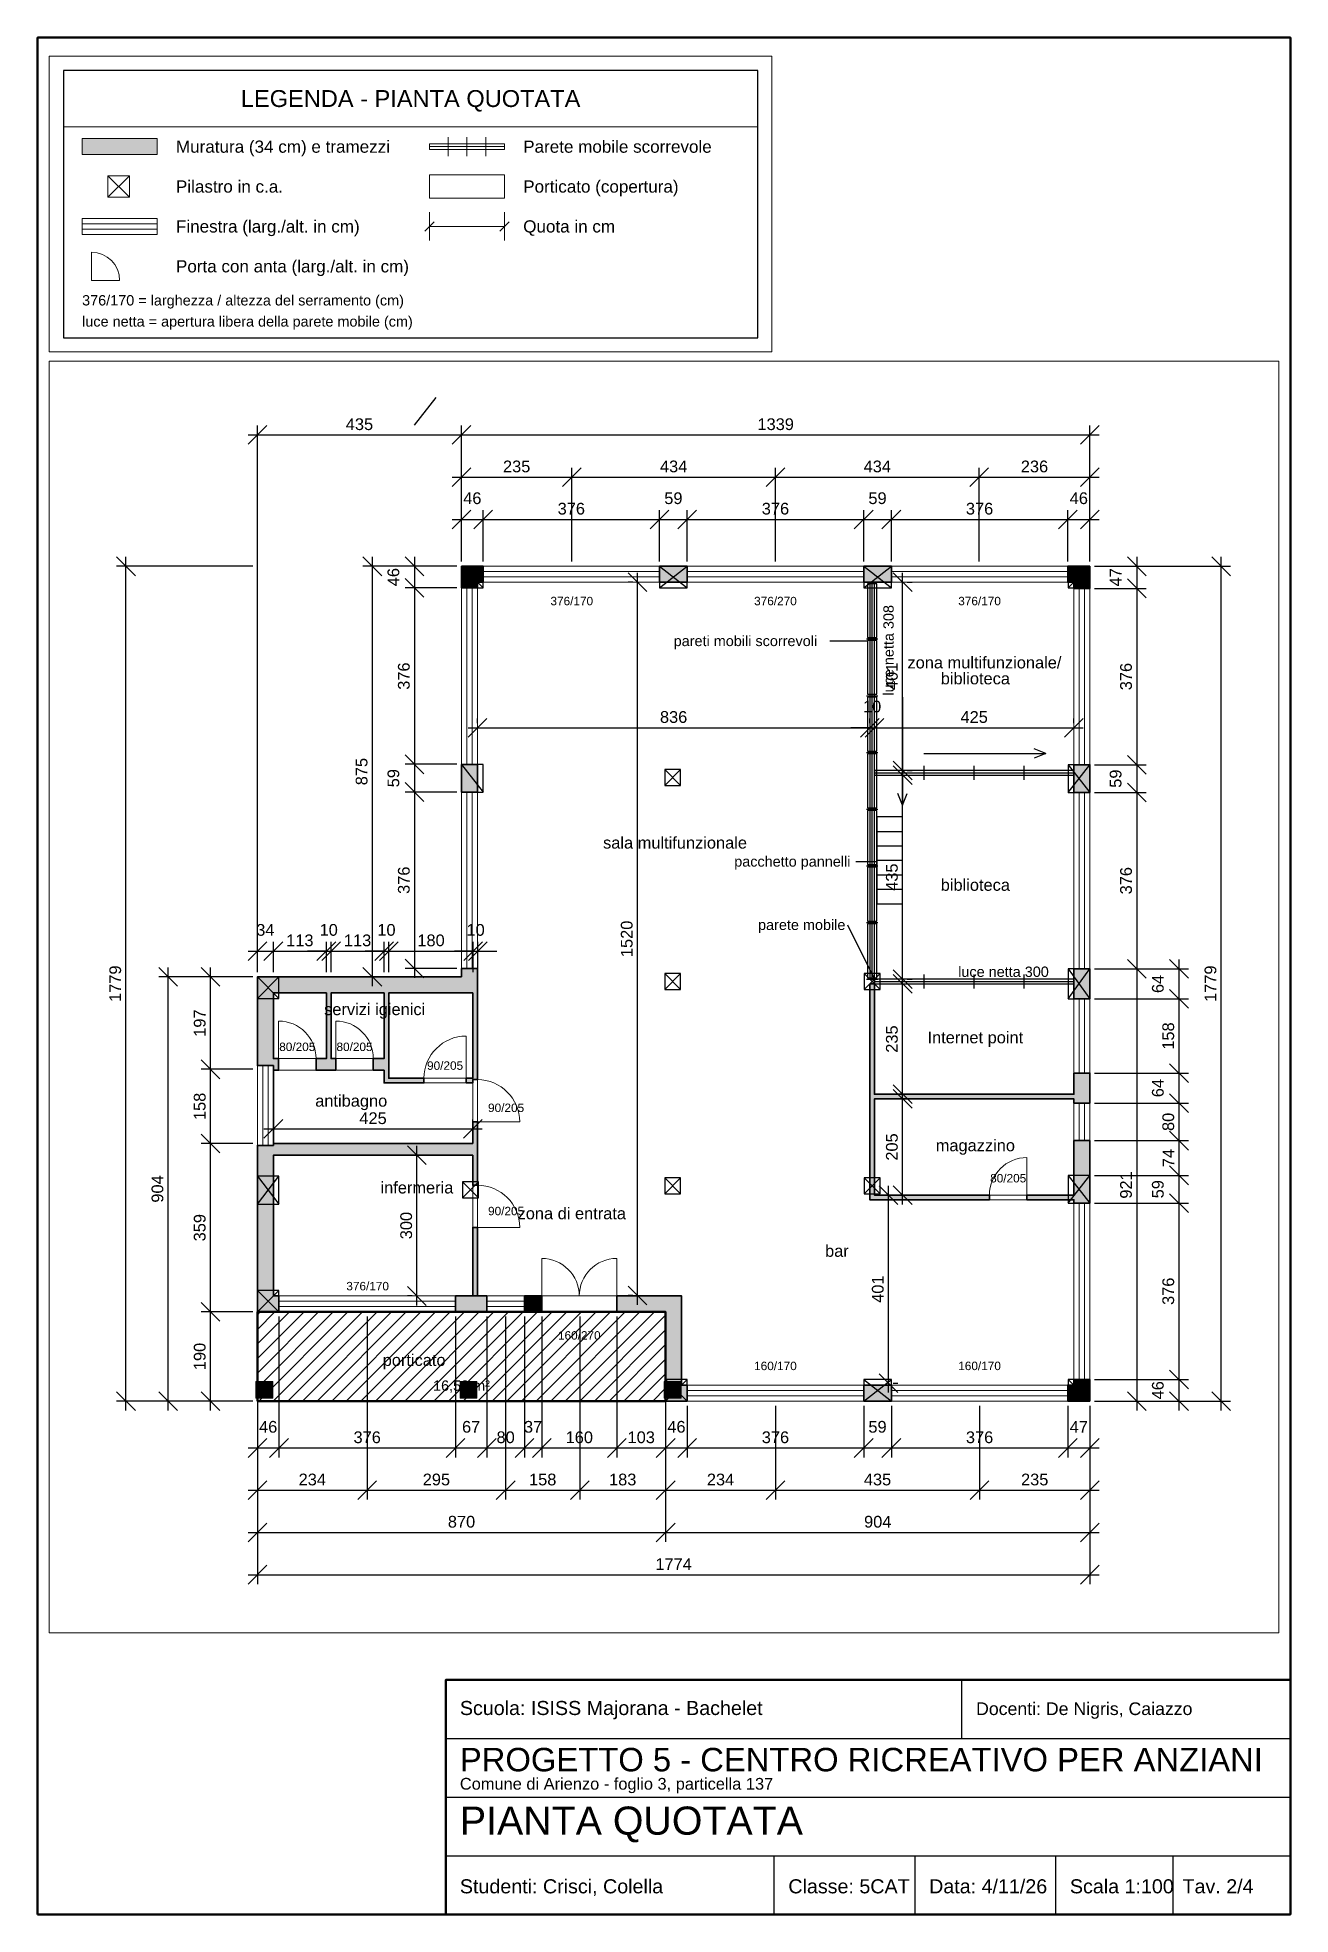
# Paper-space layout 'T2 Pianta quotata' of a CAD drawing. Header units: millimetres. Extents: x 20 to 287, y 10 to 410.
# The model-space entities are those that its viewports show. They can reach past a viewport. Long polylines and large blocks are cut down to what shows.
import ezdxf
from ezdxf.enums import TextEntityAlignment as Align

# ---------------------------------------------------------------- set-up
doc = ezdxf.new("R2010")
doc.units = ezdxf.units.MM
doc.linetypes.add('DASHED', pattern=[1.524, 1.27, -0.254])
doc.layers.get('0').update_dxf_attribs({"lineweight": 25})
doc.layers.add('CARTIGLIO', color=7, linetype='Continuous')
for name, color, linetype, lineweight in [('LEGENDA', 7, 'Continuous', 18), ('MURI', 8, 'Continuous', 35), ('PARETI_MOBILI', 6, 'Continuous', 25), ('PILASTRI', 7, 'Continuous', 25), ('PORTE', 3, 'Continuous', 18), ('PORTICATO', 4, 'Continuous', 25), ('PORTICATO_RETINO', 4, 'Continuous', 18), ('QUOTE', 5, 'Continuous', 13), ('SERRAMENTI', 4, 'Continuous', 18), ('TESTI', 7, 'Continuous', 18)]:
    doc.layers.add(name, color=color, linetype=linetype, lineweight=lineweight)
doc.layers.add('VPORTS', color=8, linetype='Continuous', plot=False)
doc.styles.add('ARIAL', font='arial.ttf')
doc.dimstyles.new('Q100', dxfattribs={"dimscale": 100, "dimtxt": 0.0025, "dimasz": 2.5, "dimexe": 0.002, "dimexo": 0.001, "dimgap": 0.001, "dimtad": 1, "dimlfac": 100, "dimtxsty": 'ARIAL', "dimtsz": 0.002, "dimcen": 2.5, "dimdle": 0.002, "dimclrd": 5, "dimclre": 5, "dimclrt": 5, "dimazin": 3, "dimtfac": 1, "dimtmove": 0, "dimatfit": 3, "dimarcsym": 0})

psp = doc.layouts.new('T2 Pianta quotata')

# ---------------------------------------------------------------- texts
at = {"layer": 'CARTIGLIO', "style": 'ARIAL'}
for s, height, p in [('Scuola: ISISS Majorana - Bachelet', 3, (110, 52.5)), ('Docenti: De Nigris, Caiazzo', 2.7, (220, 52.5)), ('PROGETTO 5 - CENTRO RICREATIVO PER ANZIANI', 5, (110, 40.5)), ('Comune di Arienzo - foglio 3, particella 137', 2.5, (110, 36.6)), ('PIANTA QUOTATA', 6, (110, 27)), ('Studenti: Crisci, Colella', 3, (110, 14.5)), ('Classe: 5CAT', 3, (180, 14.5)), ('Data: 4/11/26', 3, (210, 14.5)), ('Scala 1:100', 3, (240, 14.5)), ('Tav. 2/4', 3, (264, 14.5))]:
    psp.add_text(s, height=height, dxfattribs=at).set_placement(p)

msp = doc.modelspace()

# ---------------------------------------------------------------- texts
at = {"layer": 'TESTI', "style": 'ARIAL'}
for s, height, p in [('LEGENDA - PIANTA QUOTATA', 0.36, (76.4, 124.4)), ('376/170', 0.18, (95.33495, 119.09072)), ('376/270', 0.18, (99.67495, 119.09072)), ('376/170', 0.18, (104.02495, 119.09072)), ('pareti mobili scorrevoli', 0.22, (99.03495, 118.24072)), ('zona multifunzionale/', 0.25, (104.129, 117.78051)), ('biblioteca', 0.25, (103.93495, 117.44072)), ('sala multifunzionale', 0.25, (97.53495, 113.94072)), ('pacchetto pannelli', 0.22, (100.03495, 113.54072)), ('biblioteca', 0.25, (103.93495, 113.04072)), ('parete mobile', 0.22, (100.23495, 112.19072)), ('luce netta 300', 0.22, (104.53495, 111.19072)), ('servizi igienici', 0.25, (91.13495, 110.39072)), ('80/205', 0.18, (89.48495, 109.59072)), ('80/205', 0.18, (90.70495, 109.59072)), ('Internet point', 0.25, (103.93495, 109.79072)), ('90/205', 0.18, (92.63495, 109.19072)), ('antibagno', 0.25, (90.63495, 108.44072)), ('90/205', 0.18, (93.93495, 108.29072)), ('magazzino', 0.25, (103.93495, 107.49072)), ('80/205', 0.18, (104.63495, 106.79072)), ('infermeria', 0.25, (92.03495, 106.59072)), ('90/205', 0.18, (93.93495, 106.09072)), ('zona di entrata', 0.25, (95.33495, 106.04072)), ('bar', 0.25, (100.98495, 105.24072)), ('376/170', 0.18, (90.98495, 104.49072)), ('160/270', 0.18, (95.49495, 103.44072)), ('porticato', 0.25, (91.97519, 102.91504)), ('160/170', 0.18, (99.67495, 102.79072)), ('160/170', 0.18, (104.02495, 102.79072)), ('16,53 m²', 0.22, (92.98495, 102.37072))]:
    msp.add_text(s, height=height, dxfattribs=at).set_placement(p, align=Align.MIDDLE_CENTER)
for s, height, p in [('Muratura (34 cm) e tramezzi', 0.26, (71.4, 123.375)), ('Parete mobile scorrevole', 0.26, (78.8, 123.375)), ('Pilastro in c.a.', 0.26, (71.4, 122.525)), ('Porticato (copertura)', 0.26, (78.8, 122.525)), ('Finestra (larg./alt. in cm)', 0.26, (71.4, 121.675)), ('Quota in cm', 0.26, (78.8, 121.675)), ('Porta con anta (larg./alt. in cm)', 0.26, (71.4, 120.825)), ('376/170 = larghezza / altezza del serramento (cm)', 0.22, (69.4, 120.1)), ('luce netta = apertura libera della parete mobile (cm)', 0.22, (69.4, 119.65))]:
    msp.add_text(s, height=height, dxfattribs=at).set_placement(p, align=Align.MIDDLE_LEFT)
msp.add_text('luce netta 308', height=0.22, rotation=90, dxfattribs=at).set_placement((102.08495, 118.04072), align=Align.MIDDLE_CENTER)

# ---------------------------------------------------------------- blocks, each defined once
blk = doc.blocks.new('*D94')
at = {"layer": 'Defpoints', "color": 0, "transparency": 16777216}
for p in [(93.445, 120.831), (92.985, 119.831), (93.445, 119.831)]:
    blk.add_point(p, dxfattribs=at)
at = {"layer": 'QUOTE', "color": 5, "lineweight": -2, "transparency": 16777216}
for p, q in [((92.785, 120.631), (93.185, 121.031)), ((92.785, 120.831), (93.645, 120.831)), ((92.985, 119.931), (92.985, 121.031)), ((93.245, 120.631), (93.645, 121.031)), ((93.445, 119.931), (93.445, 121.031))]:
    blk.add_line(p, q, dxfattribs=at)
at = {"layer": 'QUOTE', "color": 5, "transparency": 16777216, "insert": (93.215, 121.281), "char_height": 0.25, "attachment_point": 5, "style": 'ARIAL'}
blk.add_mtext('46', dxfattribs=at)
blk = doc.blocks.new('*D95')
at = {"lineweight": -2, "transparency": 16777216}
for p, q in [((93.245, 120.631), (93.645, 121.031)), ((93.245, 120.831), (97.405, 120.831)), ((93.445, 119.931), (93.445, 121.031)), ((97.005, 120.631), (97.405, 121.031)), ((97.205, 119.931), (97.205, 121.031))]:
    blk.add_line(p, q, dxfattribs=at)
at = {"layer": 'Defpoints', "color": 0, "transparency": 16777216}
for p in [(97.205, 120.831), (93.445, 119.831), (97.205, 119.831)]:
    blk.add_point(p, dxfattribs=at)
at = {"transparency": 16777216, "insert": (95.325, 121.058), "char_height": 0.25, "attachment_point": 5, "style": 'ARIAL'}
blk.add_mtext('376', dxfattribs=at)
blk = doc.blocks.new('*D96')
at = {"layer": 'Defpoints', "color": 0, "transparency": 16777216}
for p in [(97.795, 120.831), (97.205, 119.831), (97.795, 119.831)]:
    blk.add_point(p, dxfattribs=at)
at = {"layer": 'QUOTE', "color": 5, "lineweight": -2, "transparency": 16777216}
for p, q in [((97.005, 120.631), (97.405, 121.031)), ((97.005, 120.831), (97.995, 120.831)), ((97.205, 119.931), (97.205, 121.031)), ((97.595, 120.631), (97.995, 121.031)), ((97.795, 119.931), (97.795, 121.031))]:
    blk.add_line(p, q, dxfattribs=at)
at = {"layer": 'QUOTE', "color": 5, "transparency": 16777216, "insert": (97.5, 121.281), "char_height": 0.25, "attachment_point": 5, "style": 'ARIAL'}
blk.add_mtext('59', dxfattribs=at)
blk = doc.blocks.new('*D97')
at = {"lineweight": -2, "transparency": 16777216}
for p, q in [((97.595, 120.631), (97.995, 121.031)), ((97.595, 120.831), (101.755, 120.831)), ((97.795, 119.931), (97.795, 121.031)), ((101.355, 120.631), (101.755, 121.031)), ((101.555, 119.931), (101.555, 121.031))]:
    blk.add_line(p, q, dxfattribs=at)
at = {"layer": 'Defpoints', "color": 0, "transparency": 16777216}
for p in [(101.555, 120.831), (97.795, 119.831), (101.555, 119.831)]:
    blk.add_point(p, dxfattribs=at)
at = {"transparency": 16777216, "insert": (99.675, 121.058), "char_height": 0.25, "attachment_point": 5, "style": 'ARIAL'}
blk.add_mtext('376', dxfattribs=at)
blk = doc.blocks.new('*D98')
at = {"layer": 'Defpoints', "color": 0, "transparency": 16777216}
for p in [(102.145, 120.831), (101.555, 119.831), (102.145, 119.831)]:
    blk.add_point(p, dxfattribs=at)
at = {"layer": 'QUOTE', "color": 5, "lineweight": -2, "transparency": 16777216}
for p, q in [((101.355, 120.631), (101.755, 121.031)), ((101.355, 120.831), (102.345, 120.831)), ((101.555, 119.931), (101.555, 121.031)), ((101.945, 120.631), (102.345, 121.031)), ((102.145, 119.931), (102.145, 121.031))]:
    blk.add_line(p, q, dxfattribs=at)
at = {"layer": 'QUOTE', "color": 5, "transparency": 16777216, "insert": (101.85, 121.281), "char_height": 0.25, "attachment_point": 5, "style": 'ARIAL'}
blk.add_mtext('59', dxfattribs=at)
blk = doc.blocks.new('*D99')
at = {"lineweight": -2, "transparency": 16777216}
for p, q in [((101.945, 120.631), (102.345, 121.031)), ((101.945, 120.831), (106.105, 120.831)), ((102.145, 119.931), (102.145, 121.031)), ((105.705, 120.631), (106.105, 121.031)), ((105.905, 119.931), (105.905, 121.031))]:
    blk.add_line(p, q, dxfattribs=at)
at = {"layer": 'Defpoints', "color": 0, "transparency": 16777216}
for p in [(105.905, 120.831), (102.145, 119.831), (105.905, 119.831)]:
    blk.add_point(p, dxfattribs=at)
at = {"transparency": 16777216, "insert": (104.025, 121.058), "char_height": 0.25, "attachment_point": 5, "style": 'ARIAL'}
blk.add_mtext('376', dxfattribs=at)
blk = doc.blocks.new('*D100')
at = {"layer": 'Defpoints', "color": 0, "transparency": 16777216}
for p in [(106.375, 120.831), (105.905, 119.831), (106.375, 119.831)]:
    blk.add_point(p, dxfattribs=at)
at = {"layer": 'QUOTE', "color": 5, "lineweight": -2, "transparency": 16777216}
for p, q in [((105.705, 120.631), (106.105, 121.031)), ((105.705, 120.831), (106.575, 120.831)), ((105.905, 119.931), (105.905, 121.031)), ((106.175, 120.631), (106.575, 121.031)), ((106.375, 119.931), (106.375, 121.031))]:
    blk.add_line(p, q, dxfattribs=at)
at = {"layer": 'QUOTE', "color": 5, "transparency": 16777216, "insert": (106.14, 121.281), "char_height": 0.25, "attachment_point": 5, "style": 'ARIAL'}
blk.add_mtext('46', dxfattribs=at)
blk = doc.blocks.new('*D101')
at = {"lineweight": -2, "transparency": 16777216}
for p, q in [((92.785, 121.531), (93.185, 121.931)), ((92.785, 121.731), (95.535, 121.731)), ((92.985, 119.931), (92.985, 121.931)), ((95.135, 121.531), (95.535, 121.931)), ((95.335, 119.931), (95.335, 121.931))]:
    blk.add_line(p, q, dxfattribs=at)
at = {"layer": 'Defpoints', "color": 0, "transparency": 16777216}
for p in [(95.335, 121.731), (92.985, 119.831), (95.335, 119.831)]:
    blk.add_point(p, dxfattribs=at)
at = {"transparency": 16777216, "insert": (94.16, 121.958), "char_height": 0.25, "attachment_point": 5, "style": 'ARIAL'}
blk.add_mtext('235', dxfattribs=at)
blk = doc.blocks.new('*D102')
at = {"lineweight": -2, "transparency": 16777216}
for p, q in [((95.135, 121.531), (95.535, 121.931)), ((95.135, 121.731), (99.875, 121.731)), ((95.335, 119.931), (95.335, 121.931)), ((99.475, 121.531), (99.875, 121.931)), ((99.675, 119.931), (99.675, 121.931))]:
    blk.add_line(p, q, dxfattribs=at)
at = {"layer": 'Defpoints', "color": 0, "transparency": 16777216}
for p in [(99.675, 121.731), (95.335, 119.831), (99.675, 119.831)]:
    blk.add_point(p, dxfattribs=at)
at = {"transparency": 16777216, "insert": (97.505, 121.958), "char_height": 0.25, "attachment_point": 5, "style": 'ARIAL'}
blk.add_mtext('434', dxfattribs=at)
blk = doc.blocks.new('*D103')
at = {"lineweight": -2, "transparency": 16777216}
for p, q in [((99.475, 121.531), (99.875, 121.931)), ((99.475, 121.731), (104.215, 121.731)), ((99.675, 119.931), (99.675, 121.931)), ((103.815, 121.531), (104.215, 121.931)), ((104.015, 119.931), (104.015, 121.931))]:
    blk.add_line(p, q, dxfattribs=at)
at = {"layer": 'Defpoints', "color": 0, "transparency": 16777216}
for p in [(104.015, 121.731), (99.675, 119.831), (104.015, 119.831)]:
    blk.add_point(p, dxfattribs=at)
at = {"transparency": 16777216, "insert": (101.845, 121.958), "char_height": 0.25, "attachment_point": 5, "style": 'ARIAL'}
blk.add_mtext('434', dxfattribs=at)
blk = doc.blocks.new('*D104')
at = {"lineweight": -2, "transparency": 16777216}
for p, q in [((103.815, 121.531), (104.215, 121.931)), ((103.815, 121.731), (106.575, 121.731)), ((104.015, 119.931), (104.015, 121.931)), ((106.175, 121.531), (106.575, 121.931)), ((106.375, 119.931), (106.375, 121.931))]:
    blk.add_line(p, q, dxfattribs=at)
at = {"layer": 'Defpoints', "color": 0, "transparency": 16777216}
for p in [(106.375, 121.731), (104.015, 119.831), (106.375, 119.831)]:
    blk.add_point(p, dxfattribs=at)
at = {"transparency": 16777216, "insert": (105.195, 121.958), "char_height": 0.25, "attachment_point": 5, "style": 'ARIAL'}
blk.add_mtext('236', dxfattribs=at)
blk = doc.blocks.new('*D105')
at = {"lineweight": -2, "transparency": 16777216}
for p, q in [((88.435, 122.431), (88.835, 122.831)), ((88.635, 111.181), (88.635, 122.831)), ((92.785, 122.431), (93.185, 122.831)), ((92.985, 119.931), (92.985, 122.831)), ((88.435, 122.631), (93.185, 122.631))]:
    blk.add_line(p, q, dxfattribs=at)
at = {"layer": 'Defpoints', "color": 0, "transparency": 16777216}
for p in [(92.985, 122.631), (92.985, 119.831), (88.635, 111.081)]:
    blk.add_point(p, dxfattribs=at)
at = {"transparency": 16777216, "insert": (90.81, 122.858), "char_height": 0.25, "attachment_point": 5, "style": 'ARIAL'}
blk.add_mtext('435', dxfattribs=at)
blk = doc.blocks.new('*D106')
at = {"lineweight": -2, "transparency": 16777216}
for p, q in [((92.785, 122.431), (93.185, 122.831)), ((92.985, 119.931), (92.985, 122.831)), ((106.175, 122.431), (106.575, 122.831)), ((106.375, 119.931), (106.375, 122.831)), ((92.785, 122.631), (106.575, 122.631))]:
    blk.add_line(p, q, dxfattribs=at)
at = {"layer": 'Defpoints', "color": 0, "transparency": 16777216}
for p in [(106.375, 122.631), (92.985, 119.831), (106.375, 119.831)]:
    blk.add_point(p, dxfattribs=at)
at = {"transparency": 16777216, "insert": (99.68, 122.858), "char_height": 0.25, "attachment_point": 5, "style": 'ARIAL'}
blk.add_mtext('1339', dxfattribs=at)
blk = doc.blocks.new('*D107')
at = {"layer": 'Defpoints', "color": 0, "transparency": 16777216}
for p in [(106.375, 119.831), (106.375, 119.361), (107.375, 119.361)]:
    blk.add_point(p, dxfattribs=at)
at = {"layer": 'QUOTE', "color": 5, "lineweight": -2, "transparency": 16777216}
for p, q in [((107.575, 119.631), (107.175, 120.031)), ((107.375, 120.031), (107.375, 119.161)), ((106.475, 119.831), (107.575, 119.831)), ((106.475, 119.361), (107.575, 119.361)), ((107.575, 119.161), (107.175, 119.561))]:
    blk.add_line(p, q, dxfattribs=at)
at = {"layer": 'QUOTE', "color": 5, "transparency": 16777216, "insert": (106.925, 119.596), "char_height": 0.25, "attachment_point": 5, "rotation": 90, "style": 'ARIAL'}
blk.add_mtext('47', dxfattribs=at)
blk = doc.blocks.new('*D108')
at = {"lineweight": -2, "transparency": 16777216}
for p, q in [((106.475, 119.361), (107.575, 119.361)), ((107.575, 119.161), (107.175, 119.561)), ((107.375, 119.561), (107.375, 115.401)), ((106.475, 115.601), (107.575, 115.601)), ((107.575, 115.401), (107.175, 115.801))]:
    blk.add_line(p, q, dxfattribs=at)
at = {"layer": 'Defpoints', "color": 0, "transparency": 16777216}
for p in [(106.375, 119.361), (106.375, 115.601), (107.375, 115.601)]:
    blk.add_point(p, dxfattribs=at)
at = {"transparency": 16777216, "insert": (107.147, 117.481), "char_height": 0.25, "attachment_point": 5, "rotation": 90, "style": 'ARIAL'}
blk.add_mtext('376', dxfattribs=at)
blk = doc.blocks.new('*D109')
at = {"layer": 'Defpoints', "color": 0, "transparency": 16777216}
for p in [(106.375, 115.601), (106.375, 115.011), (107.375, 115.011)]:
    blk.add_point(p, dxfattribs=at)
at = {"layer": 'QUOTE', "color": 5, "lineweight": -2, "transparency": 16777216}
for p, q in [((106.475, 115.601), (107.575, 115.601)), ((107.575, 115.401), (107.175, 115.801)), ((107.375, 115.801), (107.375, 114.811)), ((107.575, 114.811), (107.175, 115.211)), ((106.475, 115.011), (107.575, 115.011))]:
    blk.add_line(p, q, dxfattribs=at)
at = {"layer": 'QUOTE', "color": 5, "transparency": 16777216, "insert": (106.925, 115.306), "char_height": 0.25, "attachment_point": 5, "rotation": 90, "style": 'ARIAL'}
blk.add_mtext('59', dxfattribs=at)
blk = doc.blocks.new('*D110')
at = {"lineweight": -2, "transparency": 16777216}
for p, q in [((107.575, 114.811), (107.175, 115.211)), ((107.375, 115.211), (107.375, 111.051)), ((106.475, 115.011), (107.575, 115.011)), ((106.475, 111.251), (107.575, 111.251)), ((107.575, 111.051), (107.175, 111.451))]:
    blk.add_line(p, q, dxfattribs=at)
at = {"layer": 'Defpoints', "color": 0, "transparency": 16777216}
for p in [(106.375, 115.011), (106.375, 111.251), (107.375, 111.251)]:
    blk.add_point(p, dxfattribs=at)
at = {"transparency": 16777216, "insert": (107.147, 113.131), "char_height": 0.25, "attachment_point": 5, "rotation": 90, "style": 'ARIAL'}
blk.add_mtext('376', dxfattribs=at)
blk = doc.blocks.new('*D111')
at = {"lineweight": -2, "transparency": 16777216}
for p, q in [((106.475, 111.251), (107.575, 111.251)), ((107.575, 111.051), (107.175, 111.451)), ((107.375, 111.451), (107.375, 101.841)), ((106.475, 102.041), (107.575, 102.041)), ((107.575, 101.841), (107.175, 102.241))]:
    blk.add_line(p, q, dxfattribs=at)
at = {"layer": 'Defpoints', "color": 0, "transparency": 16777216}
for p in [(106.375, 111.251), (106.375, 102.041), (107.375, 102.041)]:
    blk.add_point(p, dxfattribs=at)
at = {"transparency": 16777216, "insert": (107.147, 106.646), "char_height": 0.25, "attachment_point": 5, "rotation": 90, "style": 'ARIAL'}
blk.add_mtext('921', dxfattribs=at)
blk = doc.blocks.new('*D112')
at = {"layer": 'Defpoints', "color": 0, "transparency": 16777216}
for p in [(106.375, 102.501), (108.275, 102.501), (106.375, 102.041)]:
    blk.add_point(p, dxfattribs=at)
at = {"layer": 'QUOTE', "color": 5, "lineweight": -2, "transparency": 16777216}
for p, q in [((106.475, 102.501), (108.475, 102.501)), ((108.475, 102.301), (108.075, 102.701)), ((108.275, 101.841), (108.275, 102.701)), ((106.475, 102.041), (108.475, 102.041)), ((108.475, 101.841), (108.075, 102.241))]:
    blk.add_line(p, q, dxfattribs=at)
at = {"layer": 'QUOTE', "color": 5, "transparency": 16777216, "insert": (107.825, 102.271), "char_height": 0.25, "attachment_point": 5, "rotation": 90, "style": 'ARIAL'}
blk.add_mtext('46', dxfattribs=at)
blk = doc.blocks.new('*D113')
at = {"lineweight": -2, "transparency": 16777216}
for p, q in [((108.475, 106.061), (108.075, 106.461)), ((108.275, 102.301), (108.275, 106.461)), ((106.475, 106.261), (108.475, 106.261)), ((106.475, 102.501), (108.475, 102.501)), ((108.475, 102.301), (108.075, 102.701))]:
    blk.add_line(p, q, dxfattribs=at)
at = {"layer": 'Defpoints', "color": 0, "transparency": 16777216}
for p in [(106.375, 106.261), (108.275, 106.261), (106.375, 102.501)]:
    blk.add_point(p, dxfattribs=at)
at = {"transparency": 16777216, "insert": (108.047, 104.381), "char_height": 0.25, "attachment_point": 5, "rotation": 90, "style": 'ARIAL'}
blk.add_mtext('376', dxfattribs=at)
blk = doc.blocks.new('*D114')
at = {"layer": 'Defpoints', "color": 0, "transparency": 16777216}
for p in [(106.375, 106.851), (108.275, 106.851), (106.375, 106.261)]:
    blk.add_point(p, dxfattribs=at)
at = {"layer": 'QUOTE', "color": 5, "lineweight": -2, "transparency": 16777216}
for p, q in [((106.475, 106.851), (108.475, 106.851)), ((108.475, 106.651), (108.075, 107.051)), ((108.275, 106.061), (108.275, 107.051)), ((108.475, 106.061), (108.075, 106.461)), ((106.475, 106.261), (108.475, 106.261))]:
    blk.add_line(p, q, dxfattribs=at)
at = {"layer": 'QUOTE', "color": 5, "transparency": 16777216, "insert": (107.825, 106.556), "char_height": 0.25, "attachment_point": 5, "rotation": 90, "style": 'ARIAL'}
blk.add_mtext('59', dxfattribs=at)
blk = doc.blocks.new('*D115')
at = {"lineweight": -2, "transparency": 16777216}
for p, q in [((108.475, 107.391), (108.075, 107.791)), ((108.275, 106.651), (108.275, 107.791)), ((106.475, 107.591), (108.475, 107.591)), ((106.475, 106.851), (108.475, 106.851)), ((108.475, 106.651), (108.075, 107.051))]:
    blk.add_line(p, q, dxfattribs=at)
at = {"layer": 'Defpoints', "color": 0, "transparency": 16777216}
for p in [(106.375, 107.591), (108.275, 107.591), (106.375, 106.851)]:
    blk.add_point(p, dxfattribs=at)
at = {"transparency": 16777216, "insert": (108.05, 107.221), "char_height": 0.25, "attachment_point": 5, "rotation": 90, "style": 'ARIAL'}
blk.add_mtext('74', dxfattribs=at)
blk = doc.blocks.new('*D116')
at = {"lineweight": -2, "transparency": 16777216}
for p, q in [((108.475, 108.191), (108.075, 108.591)), ((108.275, 107.391), (108.275, 108.591)), ((106.475, 108.391), (108.475, 108.391)), ((108.475, 107.391), (108.075, 107.791)), ((106.475, 107.591), (108.475, 107.591))]:
    blk.add_line(p, q, dxfattribs=at)
at = {"layer": 'Defpoints', "color": 0, "transparency": 16777216}
for p in [(106.375, 108.391), (108.275, 108.391), (106.375, 107.591)]:
    blk.add_point(p, dxfattribs=at)
at = {"transparency": 16777216, "insert": (108.047, 107.991), "char_height": 0.25, "attachment_point": 5, "rotation": 90, "style": 'ARIAL'}
blk.add_mtext('80', dxfattribs=at)
blk = doc.blocks.new('*D117')
at = {"layer": 'Defpoints', "color": 0, "transparency": 16777216}
for p in [(106.375, 109.031), (108.275, 109.031), (106.375, 108.391)]:
    blk.add_point(p, dxfattribs=at)
at = {"layer": 'QUOTE', "color": 5, "lineweight": -2, "transparency": 16777216}
for p, q in [((108.475, 108.831), (108.075, 109.231)), ((108.275, 108.191), (108.275, 109.231)), ((106.475, 109.031), (108.475, 109.031)), ((108.475, 108.191), (108.075, 108.591)), ((106.475, 108.391), (108.475, 108.391))]:
    blk.add_line(p, q, dxfattribs=at)
at = {"layer": 'QUOTE', "color": 5, "transparency": 16777216, "insert": (107.825, 108.711), "char_height": 0.25, "attachment_point": 5, "rotation": 90, "style": 'ARIAL'}
blk.add_mtext('64', dxfattribs=at)
blk = doc.blocks.new('*D118')
at = {"lineweight": -2, "transparency": 16777216}
for p, q in [((108.475, 110.411), (108.075, 110.811)), ((108.275, 108.831), (108.275, 110.811)), ((106.475, 110.611), (108.475, 110.611)), ((108.475, 108.831), (108.075, 109.231)), ((106.475, 109.031), (108.475, 109.031))]:
    blk.add_line(p, q, dxfattribs=at)
at = {"layer": 'Defpoints', "color": 0, "transparency": 16777216}
for p in [(106.375, 110.611), (108.275, 110.611), (106.375, 109.031)]:
    blk.add_point(p, dxfattribs=at)
at = {"transparency": 16777216, "insert": (108.047, 109.821), "char_height": 0.25, "attachment_point": 5, "rotation": 90, "style": 'ARIAL'}
blk.add_mtext('158', dxfattribs=at)
blk = doc.blocks.new('*D119')
at = {"layer": 'Defpoints', "color": 0, "transparency": 16777216}
for p in [(106.375, 111.251), (108.275, 111.251), (106.375, 110.611)]:
    blk.add_point(p, dxfattribs=at)
at = {"layer": 'QUOTE', "color": 5, "lineweight": -2, "transparency": 16777216}
for p, q in [((106.475, 111.251), (108.475, 111.251)), ((108.475, 111.051), (108.075, 111.451)), ((108.275, 110.411), (108.275, 111.451)), ((108.475, 110.411), (108.075, 110.811)), ((106.475, 110.611), (108.475, 110.611))]:
    blk.add_line(p, q, dxfattribs=at)
at = {"layer": 'QUOTE', "color": 5, "transparency": 16777216, "insert": (107.825, 110.931), "char_height": 0.25, "attachment_point": 5, "rotation": 90, "style": 'ARIAL'}
blk.add_mtext('64', dxfattribs=at)
blk = doc.blocks.new('*D120')
at = {"lineweight": -2, "transparency": 16777216}
for p, q in [((109.375, 119.631), (108.975, 120.031)), ((109.175, 101.841), (109.175, 120.031)), ((106.475, 119.831), (109.375, 119.831)), ((106.475, 102.041), (109.375, 102.041)), ((109.375, 101.841), (108.975, 102.241))]:
    blk.add_line(p, q, dxfattribs=at)
at = {"layer": 'Defpoints', "color": 0, "transparency": 16777216}
for p in [(106.375, 119.831), (109.175, 119.831), (106.375, 102.041)]:
    blk.add_point(p, dxfattribs=at)
at = {"transparency": 16777216, "insert": (108.947, 110.936), "char_height": 0.25, "attachment_point": 5, "rotation": 90, "style": 'ARIAL'}
blk.add_mtext('1779', dxfattribs=at)
blk = doc.blocks.new('*D121')
at = {"layer": 'Defpoints', "color": 0, "transparency": 16777216}
for p in [(88.635, 103.941), (89.095, 103.941), (89.095, 101.041)]:
    blk.add_point(p, dxfattribs=at)
at = {"layer": 'QUOTE', "color": 5, "lineweight": -2, "transparency": 16777216}
for p, q in [((88.635, 103.841), (88.635, 100.841)), ((89.095, 103.841), (89.095, 100.841)), ((88.435, 100.841), (88.835, 101.241)), ((88.895, 100.841), (89.295, 101.241)), ((88.435, 101.041), (89.295, 101.041))]:
    blk.add_line(p, q, dxfattribs=at)
at = {"layer": 'QUOTE', "color": 5, "transparency": 16777216, "insert": (88.865, 101.491), "char_height": 0.25, "attachment_point": 5, "style": 'ARIAL'}
blk.add_mtext('46', dxfattribs=at)
blk = doc.blocks.new('*D122')
at = {"lineweight": -2, "transparency": 16777216}
for p, q in [((89.095, 103.841), (89.095, 100.841)), ((92.855, 103.841), (92.855, 100.841)), ((88.895, 100.841), (89.295, 101.241)), ((92.655, 100.841), (93.055, 101.241)), ((88.895, 101.041), (93.055, 101.041))]:
    blk.add_line(p, q, dxfattribs=at)
at = {"layer": 'Defpoints', "color": 0, "transparency": 16777216}
for p in [(89.095, 103.941), (92.855, 103.941), (92.855, 101.041)]:
    blk.add_point(p, dxfattribs=at)
at = {"transparency": 16777216, "insert": (90.975, 101.268), "char_height": 0.25, "attachment_point": 5, "style": 'ARIAL'}
blk.add_mtext('376', dxfattribs=at)
blk = doc.blocks.new('*D123')
at = {"layer": 'Defpoints', "color": 0, "transparency": 16777216}
for p in [(92.855, 103.941), (93.525, 103.941), (93.525, 101.041)]:
    blk.add_point(p, dxfattribs=at)
at = {"layer": 'QUOTE', "color": 5, "lineweight": -2, "transparency": 16777216}
for p, q in [((92.855, 103.841), (92.855, 100.841)), ((93.525, 103.841), (93.525, 100.841)), ((92.655, 100.841), (93.055, 101.241)), ((93.325, 100.841), (93.725, 101.241)), ((92.655, 101.041), (93.725, 101.041))]:
    blk.add_line(p, q, dxfattribs=at)
at = {"layer": 'QUOTE', "color": 5, "transparency": 16777216, "insert": (93.19, 101.491), "char_height": 0.25, "attachment_point": 5, "style": 'ARIAL'}
blk.add_mtext('67', dxfattribs=at)
blk = doc.blocks.new('*D124')
at = {"lineweight": -2, "transparency": 16777216}
for p, q in [((93.525, 103.841), (93.525, 100.841)), ((94.325, 103.841), (94.325, 100.841)), ((93.325, 100.841), (93.725, 101.241)), ((94.125, 100.841), (94.525, 101.241)), ((93.325, 101.041), (94.525, 101.041))]:
    blk.add_line(p, q, dxfattribs=at)
at = {"layer": 'Defpoints', "color": 0, "transparency": 16777216}
for p in [(93.525, 103.941), (94.325, 103.941), (94.325, 101.041)]:
    blk.add_point(p, dxfattribs=at)
at = {"transparency": 16777216, "insert": (93.925, 101.268), "char_height": 0.25, "attachment_point": 5, "style": 'ARIAL'}
blk.add_mtext('80', dxfattribs=at)
blk = doc.blocks.new('*D125')
at = {"layer": 'Defpoints', "color": 0, "transparency": 16777216}
for p in [(94.325, 103.941), (94.695, 103.941), (94.695, 101.041)]:
    blk.add_point(p, dxfattribs=at)
at = {"layer": 'QUOTE', "color": 5, "lineweight": -2, "transparency": 16777216}
for p, q in [((94.325, 103.841), (94.325, 100.841)), ((94.695, 103.841), (94.695, 100.841)), ((94.125, 100.841), (94.525, 101.241)), ((94.495, 100.841), (94.895, 101.241)), ((94.125, 101.041), (94.895, 101.041))]:
    blk.add_line(p, q, dxfattribs=at)
at = {"layer": 'QUOTE', "color": 5, "transparency": 16777216, "insert": (94.51, 101.491), "char_height": 0.25, "attachment_point": 5, "style": 'ARIAL'}
blk.add_mtext('37', dxfattribs=at)
blk = doc.blocks.new('*D126')
at = {"lineweight": -2, "transparency": 16777216}
for p, q in [((94.695, 103.841), (94.695, 100.841)), ((96.295, 103.841), (96.295, 100.841)), ((94.495, 100.841), (94.895, 101.241)), ((96.095, 100.841), (96.495, 101.241)), ((94.495, 101.041), (96.495, 101.041))]:
    blk.add_line(p, q, dxfattribs=at)
at = {"layer": 'Defpoints', "color": 0, "transparency": 16777216}
for p in [(94.695, 103.941), (96.295, 103.941), (96.295, 101.041)]:
    blk.add_point(p, dxfattribs=at)
at = {"transparency": 16777216, "insert": (95.495, 101.268), "char_height": 0.25, "attachment_point": 5, "style": 'ARIAL'}
blk.add_mtext('160', dxfattribs=at)
blk = doc.blocks.new('*D127')
at = {"lineweight": -2, "transparency": 16777216}
for p, q in [((96.295, 103.841), (96.295, 100.841)), ((97.335, 103.841), (97.335, 100.841)), ((96.095, 100.841), (96.495, 101.241)), ((97.135, 100.841), (97.535, 101.241)), ((96.095, 101.041), (97.535, 101.041))]:
    blk.add_line(p, q, dxfattribs=at)
at = {"layer": 'Defpoints', "color": 0, "transparency": 16777216}
for p in [(96.295, 103.941), (97.335, 103.941), (97.335, 101.041)]:
    blk.add_point(p, dxfattribs=at)
at = {"transparency": 16777216, "insert": (96.815, 101.268), "char_height": 0.25, "attachment_point": 5, "style": 'ARIAL'}
blk.add_mtext('103', dxfattribs=at)
blk = doc.blocks.new('*D128')
at = {"layer": 'Defpoints', "color": 0, "transparency": 16777216}
for p in [(97.335, 102.041), (97.795, 102.041), (97.795, 101.041)]:
    blk.add_point(p, dxfattribs=at)
at = {"layer": 'QUOTE', "color": 5, "lineweight": -2, "transparency": 16777216}
for p, q in [((97.335, 101.941), (97.335, 100.841)), ((97.795, 101.941), (97.795, 100.841)), ((97.135, 100.841), (97.535, 101.241)), ((97.595, 100.841), (97.995, 101.241)), ((97.135, 101.041), (97.995, 101.041))]:
    blk.add_line(p, q, dxfattribs=at)
at = {"layer": 'QUOTE', "color": 5, "transparency": 16777216, "insert": (97.565, 101.491), "char_height": 0.25, "attachment_point": 5, "style": 'ARIAL'}
blk.add_mtext('46', dxfattribs=at)
blk = doc.blocks.new('*D129')
at = {"lineweight": -2, "transparency": 16777216}
for p, q in [((97.795, 101.941), (97.795, 100.841)), ((101.555, 101.941), (101.555, 100.841)), ((97.595, 100.841), (97.995, 101.241)), ((101.355, 100.841), (101.755, 101.241)), ((97.595, 101.041), (101.755, 101.041))]:
    blk.add_line(p, q, dxfattribs=at)
at = {"layer": 'Defpoints', "color": 0, "transparency": 16777216}
for p in [(97.795, 102.041), (101.555, 102.041), (101.555, 101.041)]:
    blk.add_point(p, dxfattribs=at)
at = {"transparency": 16777216, "insert": (99.675, 101.268), "char_height": 0.25, "attachment_point": 5, "style": 'ARIAL'}
blk.add_mtext('376', dxfattribs=at)
blk = doc.blocks.new('*D130')
at = {"layer": 'Defpoints', "color": 0, "transparency": 16777216}
for p in [(101.555, 102.041), (102.145, 102.041), (102.145, 101.041)]:
    blk.add_point(p, dxfattribs=at)
at = {"layer": 'QUOTE', "color": 5, "lineweight": -2, "transparency": 16777216}
for p, q in [((101.555, 101.941), (101.555, 100.841)), ((102.145, 101.941), (102.145, 100.841)), ((101.355, 100.841), (101.755, 101.241)), ((101.945, 100.841), (102.345, 101.241)), ((101.355, 101.041), (102.345, 101.041))]:
    blk.add_line(p, q, dxfattribs=at)
at = {"layer": 'QUOTE', "color": 5, "transparency": 16777216, "insert": (101.85, 101.491), "char_height": 0.25, "attachment_point": 5, "style": 'ARIAL'}
blk.add_mtext('59', dxfattribs=at)
blk = doc.blocks.new('*D131')
at = {"lineweight": -2, "transparency": 16777216}
for p, q in [((102.145, 101.941), (102.145, 100.841)), ((105.905, 101.941), (105.905, 100.841)), ((101.945, 100.841), (102.345, 101.241)), ((105.705, 100.841), (106.105, 101.241)), ((101.945, 101.041), (106.105, 101.041))]:
    blk.add_line(p, q, dxfattribs=at)
at = {"layer": 'Defpoints', "color": 0, "transparency": 16777216}
for p in [(102.145, 102.041), (105.905, 102.041), (105.905, 101.041)]:
    blk.add_point(p, dxfattribs=at)
at = {"transparency": 16777216, "insert": (104.025, 101.268), "char_height": 0.25, "attachment_point": 5, "style": 'ARIAL'}
blk.add_mtext('376', dxfattribs=at)
blk = doc.blocks.new('*D132')
at = {"layer": 'Defpoints', "color": 0, "transparency": 16777216}
for p in [(105.905, 102.041), (106.375, 102.041), (106.375, 101.041)]:
    blk.add_point(p, dxfattribs=at)
at = {"layer": 'QUOTE', "color": 5, "lineweight": -2, "transparency": 16777216}
for p, q in [((105.905, 101.941), (105.905, 100.841)), ((106.375, 101.941), (106.375, 100.841)), ((105.705, 100.841), (106.105, 101.241)), ((106.175, 100.841), (106.575, 101.241)), ((105.705, 101.041), (106.575, 101.041))]:
    blk.add_line(p, q, dxfattribs=at)
at = {"layer": 'QUOTE', "color": 5, "transparency": 16777216, "insert": (106.14, 101.491), "char_height": 0.25, "attachment_point": 5, "style": 'ARIAL'}
blk.add_mtext('47', dxfattribs=at)
blk = doc.blocks.new('*D133')
at = {"lineweight": -2, "transparency": 16777216}
for p, q in [((88.635, 103.841), (88.635, 99.941)), ((90.975, 103.841), (90.975, 99.941)), ((88.435, 99.941), (88.835, 100.341)), ((88.435, 100.141), (91.175, 100.141)), ((90.775, 99.941), (91.175, 100.341))]:
    blk.add_line(p, q, dxfattribs=at)
at = {"layer": 'Defpoints', "color": 0, "transparency": 16777216}
for p in [(88.635, 103.941), (90.975, 103.941), (90.975, 100.141)]:
    blk.add_point(p, dxfattribs=at)
at = {"transparency": 16777216, "insert": (89.805, 100.368), "char_height": 0.25, "attachment_point": 5, "style": 'ARIAL'}
blk.add_mtext('234', dxfattribs=at)
blk = doc.blocks.new('*D134')
at = {"lineweight": -2, "transparency": 16777216}
for p, q in [((90.975, 103.841), (90.975, 99.941)), ((93.925, 103.841), (93.925, 99.941)), ((90.775, 99.941), (91.175, 100.341)), ((90.775, 100.141), (94.125, 100.141)), ((93.725, 99.941), (94.125, 100.341))]:
    blk.add_line(p, q, dxfattribs=at)
at = {"layer": 'Defpoints', "color": 0, "transparency": 16777216}
for p in [(90.975, 103.941), (93.925, 103.941), (93.925, 100.141)]:
    blk.add_point(p, dxfattribs=at)
at = {"transparency": 16777216, "insert": (92.45, 100.368), "char_height": 0.25, "attachment_point": 5, "style": 'ARIAL'}
blk.add_mtext('295', dxfattribs=at)
blk = doc.blocks.new('*D135')
at = {"lineweight": -2, "transparency": 16777216}
for p, q in [((93.925, 103.841), (93.925, 99.941)), ((95.505, 103.841), (95.505, 99.941)), ((93.725, 99.941), (94.125, 100.341)), ((93.725, 100.141), (95.705, 100.141)), ((95.305, 99.941), (95.705, 100.341))]:
    blk.add_line(p, q, dxfattribs=at)
at = {"layer": 'Defpoints', "color": 0, "transparency": 16777216}
for p in [(93.925, 103.941), (95.505, 103.941), (95.505, 100.141)]:
    blk.add_point(p, dxfattribs=at)
at = {"transparency": 16777216, "insert": (94.715, 100.368), "char_height": 0.25, "attachment_point": 5, "style": 'ARIAL'}
blk.add_mtext('158', dxfattribs=at)
blk = doc.blocks.new('*D136')
at = {"lineweight": -2, "transparency": 16777216}
for p, q in [((95.505, 103.841), (95.505, 99.941)), ((97.335, 103.841), (97.335, 99.941)), ((95.305, 99.941), (95.705, 100.341)), ((95.305, 100.141), (97.535, 100.141)), ((97.135, 99.941), (97.535, 100.341))]:
    blk.add_line(p, q, dxfattribs=at)
at = {"layer": 'Defpoints', "color": 0, "transparency": 16777216}
for p in [(95.505, 103.941), (97.335, 103.941), (97.335, 100.141)]:
    blk.add_point(p, dxfattribs=at)
at = {"transparency": 16777216, "insert": (96.42, 100.368), "char_height": 0.25, "attachment_point": 5, "style": 'ARIAL'}
blk.add_mtext('183', dxfattribs=at)
blk = doc.blocks.new('*D137')
at = {"lineweight": -2, "transparency": 16777216}
for p, q in [((97.335, 101.941), (97.335, 99.941)), ((99.675, 101.941), (99.675, 99.941)), ((97.135, 99.941), (97.535, 100.341)), ((97.135, 100.141), (99.875, 100.141)), ((99.475, 99.941), (99.875, 100.341))]:
    blk.add_line(p, q, dxfattribs=at)
at = {"layer": 'Defpoints', "color": 0, "transparency": 16777216}
for p in [(97.335, 102.041), (99.675, 102.041), (99.675, 100.141)]:
    blk.add_point(p, dxfattribs=at)
at = {"transparency": 16777216, "insert": (98.505, 100.368), "char_height": 0.25, "attachment_point": 5, "style": 'ARIAL'}
blk.add_mtext('234', dxfattribs=at)
blk = doc.blocks.new('*D138')
at = {"lineweight": -2, "transparency": 16777216}
for p, q in [((99.675, 101.941), (99.675, 99.941)), ((104.025, 101.941), (104.025, 99.941)), ((99.475, 99.941), (99.875, 100.341)), ((99.475, 100.141), (104.225, 100.141)), ((103.825, 99.941), (104.225, 100.341))]:
    blk.add_line(p, q, dxfattribs=at)
at = {"layer": 'Defpoints', "color": 0, "transparency": 16777216}
for p in [(99.675, 102.041), (104.025, 102.041), (104.025, 100.141)]:
    blk.add_point(p, dxfattribs=at)
at = {"transparency": 16777216, "insert": (101.85, 100.368), "char_height": 0.25, "attachment_point": 5, "style": 'ARIAL'}
blk.add_mtext('435', dxfattribs=at)
blk = doc.blocks.new('*D139')
at = {"lineweight": -2, "transparency": 16777216}
for p, q in [((104.025, 101.941), (104.025, 99.941)), ((106.375, 101.941), (106.375, 99.941)), ((103.825, 99.941), (104.225, 100.341)), ((103.825, 100.141), (106.575, 100.141)), ((106.175, 99.941), (106.575, 100.341))]:
    blk.add_line(p, q, dxfattribs=at)
at = {"layer": 'Defpoints', "color": 0, "transparency": 16777216}
for p in [(104.025, 102.041), (106.375, 102.041), (106.375, 100.141)]:
    blk.add_point(p, dxfattribs=at)
at = {"transparency": 16777216, "insert": (105.2, 100.368), "char_height": 0.25, "attachment_point": 5, "style": 'ARIAL'}
blk.add_mtext('235', dxfattribs=at)
blk = doc.blocks.new('*D140')
at = {"lineweight": -2, "transparency": 16777216}
for p, q in [((88.635, 101.941), (88.635, 99.041)), ((97.335, 101.941), (97.335, 99.041)), ((88.435, 99.041), (88.835, 99.441)), ((88.435, 99.241), (97.535, 99.241)), ((97.135, 99.041), (97.535, 99.441))]:
    blk.add_line(p, q, dxfattribs=at)
at = {"layer": 'Defpoints', "color": 0, "transparency": 16777216}
for p in [(88.635, 102.041), (97.335, 102.041), (97.335, 99.241)]:
    blk.add_point(p, dxfattribs=at)
at = {"transparency": 16777216, "insert": (92.985, 99.468), "char_height": 0.25, "attachment_point": 5, "style": 'ARIAL'}
blk.add_mtext('870', dxfattribs=at)
blk = doc.blocks.new('*D141')
at = {"lineweight": -2, "transparency": 16777216}
for p, q in [((97.335, 101.941), (97.335, 99.041)), ((106.375, 101.941), (106.375, 99.041)), ((97.135, 99.041), (97.535, 99.441)), ((97.135, 99.241), (106.575, 99.241)), ((106.175, 99.041), (106.575, 99.441))]:
    blk.add_line(p, q, dxfattribs=at)
at = {"layer": 'Defpoints', "color": 0, "transparency": 16777216}
for p in [(97.335, 102.041), (106.375, 102.041), (106.375, 99.241)]:
    blk.add_point(p, dxfattribs=at)
at = {"transparency": 16777216, "insert": (101.855, 99.468), "char_height": 0.25, "attachment_point": 5, "style": 'ARIAL'}
blk.add_mtext('904', dxfattribs=at)
blk = doc.blocks.new('*D142')
at = {"lineweight": -2, "transparency": 16777216}
for p, q in [((88.635, 101.941), (88.635, 98.141)), ((106.375, 101.941), (106.375, 98.141)), ((88.435, 98.141), (88.835, 98.541)), ((106.175, 98.141), (106.575, 98.541)), ((88.435, 98.341), (106.575, 98.341))]:
    blk.add_line(p, q, dxfattribs=at)
at = {"layer": 'Defpoints', "color": 0, "transparency": 16777216}
for p in [(88.635, 102.041), (106.375, 102.041), (106.375, 98.341)]:
    blk.add_point(p, dxfattribs=at)
at = {"transparency": 16777216, "insert": (97.505, 98.566), "char_height": 0.25, "attachment_point": 5, "style": 'ARIAL'}
blk.add_mtext('1774', dxfattribs=at)
blk = doc.blocks.new('*D143')
at = {"lineweight": -2, "transparency": 16777216}
for p, q in [((87.835, 103.741), (87.435, 104.141)), ((87.635, 101.841), (87.635, 104.141)), ((88.535, 103.941), (87.435, 103.941)), ((87.835, 101.841), (87.435, 102.241)), ((88.535, 102.041), (87.435, 102.041))]:
    blk.add_line(p, q, dxfattribs=at)
at = {"layer": 'Defpoints', "color": 0, "transparency": 16777216}
for p in [(87.635, 103.941), (88.635, 103.941), (88.635, 102.041)]:
    blk.add_point(p, dxfattribs=at)
at = {"transparency": 16777216, "insert": (87.407, 102.991), "char_height": 0.25, "attachment_point": 5, "rotation": 90, "style": 'ARIAL'}
blk.add_mtext('190', dxfattribs=at)
blk = doc.blocks.new('*D144')
at = {"lineweight": -2, "transparency": 16777216}
for p, q in [((87.835, 107.331), (87.435, 107.731)), ((87.635, 103.741), (87.635, 107.731)), ((88.535, 107.531), (87.435, 107.531)), ((87.835, 103.741), (87.435, 104.141)), ((88.535, 103.941), (87.435, 103.941))]:
    blk.add_line(p, q, dxfattribs=at)
at = {"layer": 'Defpoints', "color": 0, "transparency": 16777216}
for p in [(87.635, 107.531), (88.635, 107.531), (88.635, 103.941)]:
    blk.add_point(p, dxfattribs=at)
at = {"transparency": 16777216, "insert": (87.407, 105.736), "char_height": 0.25, "attachment_point": 5, "rotation": 90, "style": 'ARIAL'}
blk.add_mtext('359', dxfattribs=at)
blk = doc.blocks.new('*D145')
at = {"lineweight": -2, "transparency": 16777216}
for p, q in [((87.835, 108.911), (87.435, 109.311)), ((87.635, 107.331), (87.635, 109.311)), ((88.535, 109.111), (87.435, 109.111)), ((87.835, 107.331), (87.435, 107.731)), ((88.535, 107.531), (87.435, 107.531))]:
    blk.add_line(p, q, dxfattribs=at)
at = {"layer": 'Defpoints', "color": 0, "transparency": 16777216}
for p in [(87.635, 109.111), (88.635, 109.111), (88.635, 107.531)]:
    blk.add_point(p, dxfattribs=at)
at = {"transparency": 16777216, "insert": (87.407, 108.321), "char_height": 0.25, "attachment_point": 5, "rotation": 90, "style": 'ARIAL'}
blk.add_mtext('158', dxfattribs=at)
blk = doc.blocks.new('*D146')
at = {"lineweight": -2, "transparency": 16777216}
for p, q in [((87.835, 110.881), (87.435, 111.281)), ((87.635, 108.911), (87.635, 111.281)), ((88.535, 111.081), (87.435, 111.081)), ((87.835, 108.911), (87.435, 109.311)), ((88.535, 109.111), (87.435, 109.111))]:
    blk.add_line(p, q, dxfattribs=at)
at = {"layer": 'Defpoints', "color": 0, "transparency": 16777216}
for p in [(87.635, 111.081), (88.635, 111.081), (88.635, 109.111)]:
    blk.add_point(p, dxfattribs=at)
at = {"transparency": 16777216, "insert": (87.407, 110.096), "char_height": 0.25, "attachment_point": 5, "rotation": 90, "style": 'ARIAL'}
blk.add_mtext('197', dxfattribs=at)
blk = doc.blocks.new('*D147')
at = {"layer": 'Defpoints', "color": 0, "transparency": 16777216}
for p in [(92.985, 119.831), (91.985, 119.371), (92.985, 119.371)]:
    blk.add_point(p, dxfattribs=at)
at = {"layer": 'QUOTE', "color": 5, "lineweight": -2, "transparency": 16777216}
for p, q in [((92.185, 119.631), (91.785, 120.031)), ((91.985, 120.031), (91.985, 119.171)), ((92.885, 119.831), (91.785, 119.831)), ((92.185, 119.171), (91.785, 119.571)), ((92.885, 119.371), (91.785, 119.371))]:
    blk.add_line(p, q, dxfattribs=at)
at = {"layer": 'QUOTE', "color": 5, "transparency": 16777216, "insert": (91.535, 119.601), "char_height": 0.25, "attachment_point": 5, "rotation": 90, "style": 'ARIAL'}
blk.add_mtext('46', dxfattribs=at)
blk = doc.blocks.new('*D148')
at = {"lineweight": -2, "transparency": 16777216}
for p, q in [((92.185, 119.171), (91.785, 119.571)), ((92.885, 119.371), (91.785, 119.371)), ((91.985, 119.571), (91.985, 115.411)), ((92.185, 115.411), (91.785, 115.811)), ((92.885, 115.611), (91.785, 115.611))]:
    blk.add_line(p, q, dxfattribs=at)
at = {"layer": 'Defpoints', "color": 0, "transparency": 16777216}
for p in [(92.985, 119.371), (91.985, 115.611), (92.985, 115.611)]:
    blk.add_point(p, dxfattribs=at)
at = {"transparency": 16777216, "insert": (91.757, 117.491), "char_height": 0.25, "attachment_point": 5, "rotation": 90, "style": 'ARIAL'}
blk.add_mtext('376', dxfattribs=at)
blk = doc.blocks.new('*D149')
at = {"layer": 'Defpoints', "color": 0, "transparency": 16777216}
for p in [(92.985, 115.611), (91.985, 115.021), (92.985, 115.021)]:
    blk.add_point(p, dxfattribs=at)
at = {"layer": 'QUOTE', "color": 5, "lineweight": -2, "transparency": 16777216}
for p, q in [((92.185, 115.411), (91.785, 115.811)), ((92.885, 115.611), (91.785, 115.611)), ((91.985, 115.811), (91.985, 114.821)), ((92.185, 114.821), (91.785, 115.221)), ((92.885, 115.021), (91.785, 115.021))]:
    blk.add_line(p, q, dxfattribs=at)
at = {"layer": 'QUOTE', "color": 5, "transparency": 16777216, "insert": (91.535, 115.316), "char_height": 0.25, "attachment_point": 5, "rotation": 90, "style": 'ARIAL'}
blk.add_mtext('59', dxfattribs=at)
blk = doc.blocks.new('*D150')
at = {"lineweight": -2, "transparency": 16777216}
for p, q in [((92.185, 114.821), (91.785, 115.221)), ((91.985, 115.221), (91.985, 111.061)), ((92.885, 115.021), (91.785, 115.021)), ((92.185, 111.061), (91.785, 111.461)), ((92.885, 111.261), (91.785, 111.261))]:
    blk.add_line(p, q, dxfattribs=at)
at = {"layer": 'Defpoints', "color": 0, "transparency": 16777216}
for p in [(92.985, 115.021), (91.985, 111.261), (92.985, 111.261)]:
    blk.add_point(p, dxfattribs=at)
at = {"transparency": 16777216, "insert": (91.757, 113.141), "char_height": 0.25, "attachment_point": 5, "rotation": 90, "style": 'ARIAL'}
blk.add_mtext('376', dxfattribs=at)
blk = doc.blocks.new('*D151')
at = {"lineweight": -2, "transparency": 16777216}
for p, q in [((86.935, 110.881), (86.535, 111.281)), ((86.735, 101.841), (86.735, 111.281)), ((88.535, 111.081), (86.535, 111.081)), ((86.935, 101.841), (86.535, 102.241)), ((88.535, 102.041), (86.535, 102.041))]:
    blk.add_line(p, q, dxfattribs=at)
at = {"layer": 'Defpoints', "color": 0, "transparency": 16777216}
for p in [(86.735, 111.081), (88.635, 111.081), (88.635, 102.041)]:
    blk.add_point(p, dxfattribs=at)
at = {"transparency": 16777216, "insert": (86.507, 106.561), "char_height": 0.25, "attachment_point": 5, "rotation": 90, "style": 'ARIAL'}
blk.add_mtext('904', dxfattribs=at)
blk = doc.blocks.new('*D152')
at = {"lineweight": -2, "transparency": 16777216}
for p, q in [((91.285, 119.631), (90.885, 120.031)), ((91.085, 110.881), (91.085, 120.031)), ((92.885, 119.831), (90.885, 119.831)), ((91.285, 110.881), (90.885, 111.281)), ((92.885, 111.081), (90.885, 111.081))]:
    blk.add_line(p, q, dxfattribs=at)
at = {"layer": 'Defpoints', "color": 0, "transparency": 16777216}
for p in [(91.085, 119.831), (92.985, 119.831), (92.985, 111.081)]:
    blk.add_point(p, dxfattribs=at)
at = {"transparency": 16777216, "insert": (90.857, 115.456), "char_height": 0.25, "attachment_point": 5, "rotation": 90, "style": 'ARIAL'}
blk.add_mtext('875', dxfattribs=at)
blk = doc.blocks.new('*D153')
at = {"lineweight": -2, "transparency": 16777216}
for p, q in [((86.035, 119.631), (85.635, 120.031)), ((85.835, 101.841), (85.835, 120.031)), ((88.535, 119.831), (85.635, 119.831)), ((86.035, 101.841), (85.635, 102.241)), ((88.535, 102.041), (85.635, 102.041))]:
    blk.add_line(p, q, dxfattribs=at)
at = {"layer": 'Defpoints', "color": 0, "transparency": 16777216}
for p in [(85.835, 119.831), (88.635, 119.831), (88.635, 102.041)]:
    blk.add_point(p, dxfattribs=at)
at = {"transparency": 16777216, "insert": (85.607, 110.936), "char_height": 0.25, "attachment_point": 5, "rotation": 90, "style": 'ARIAL'}
blk.add_mtext('1779', dxfattribs=at)
blk = doc.blocks.new('*D154')
at = {"layer": 'Defpoints', "color": 0, "transparency": 16777216}
for p in [(88.975, 111.631), (88.635, 111.081), (88.975, 111.081)]:
    blk.add_point(p, dxfattribs=at)
at = {"layer": 'QUOTE', "color": 5, "lineweight": -2, "transparency": 16777216}
for p, q in [((88.435, 111.431), (88.835, 111.831)), ((88.435, 111.631), (89.175, 111.631)), ((88.635, 111.181), (88.635, 111.831)), ((88.775, 111.431), (89.175, 111.831)), ((88.975, 111.181), (88.975, 111.831))]:
    blk.add_line(p, q, dxfattribs=at)
at = {"layer": 'QUOTE', "color": 5, "transparency": 16777216, "insert": (88.805, 112.081), "char_height": 0.25, "attachment_point": 5, "style": 'ARIAL'}
blk.add_mtext('34', dxfattribs=at)
blk = doc.blocks.new('*D155')
at = {"lineweight": -2, "transparency": 16777216}
for p, q in [((88.775, 111.431), (89.175, 111.831)), ((88.775, 111.631), (90.305, 111.631)), ((88.975, 111.181), (88.975, 111.831)), ((89.905, 111.431), (90.305, 111.831)), ((90.105, 111.181), (90.105, 111.831))]:
    blk.add_line(p, q, dxfattribs=at)
at = {"layer": 'Defpoints', "color": 0, "transparency": 16777216}
for p in [(90.105, 111.631), (88.975, 111.081), (90.105, 111.081)]:
    blk.add_point(p, dxfattribs=at)
at = {"transparency": 16777216, "insert": (89.54, 111.858), "char_height": 0.25, "attachment_point": 5, "style": 'ARIAL'}
blk.add_mtext('113', dxfattribs=at)
blk = doc.blocks.new('*D156')
at = {"layer": 'Defpoints', "color": 0, "transparency": 16777216}
for p in [(90.205, 111.631), (90.105, 111.081), (90.205, 111.081)]:
    blk.add_point(p, dxfattribs=at)
at = {"layer": 'QUOTE', "color": 5, "lineweight": -2, "transparency": 16777216}
for p, q in [((90.105, 111.631), (89.705, 111.631)), ((89.905, 111.431), (90.305, 111.831)), ((90.005, 111.431), (90.405, 111.831)), ((90.105, 111.181), (90.105, 111.831)), ((90.105, 111.631), (90.205, 111.631)), ((90.205, 111.181), (90.205, 111.831)), ((90.205, 111.631), (90.605, 111.631))]:
    blk.add_line(p, q, dxfattribs=at)
at = {"layer": 'QUOTE', "color": 5, "transparency": 16777216, "insert": (90.155, 112.081), "char_height": 0.25, "attachment_point": 5, "style": 'ARIAL'}
blk.add_mtext('10', dxfattribs=at)
blk = doc.blocks.new('*D157')
at = {"lineweight": -2, "transparency": 16777216}
for p, q in [((90.005, 111.431), (90.405, 111.831)), ((90.005, 111.631), (91.535, 111.631)), ((90.205, 111.181), (90.205, 111.831)), ((91.135, 111.431), (91.535, 111.831)), ((91.335, 111.181), (91.335, 111.831))]:
    blk.add_line(p, q, dxfattribs=at)
at = {"layer": 'Defpoints', "color": 0, "transparency": 16777216}
for p in [(91.335, 111.631), (90.205, 111.081), (91.335, 111.081)]:
    blk.add_point(p, dxfattribs=at)
at = {"transparency": 16777216, "insert": (90.77, 111.858), "char_height": 0.25, "attachment_point": 5, "style": 'ARIAL'}
blk.add_mtext('113', dxfattribs=at)
blk = doc.blocks.new('*D158')
at = {"layer": 'Defpoints', "color": 0, "transparency": 16777216}
for p in [(91.435, 111.631), (91.335, 111.081), (91.435, 111.081)]:
    blk.add_point(p, dxfattribs=at)
at = {"layer": 'QUOTE', "color": 5, "lineweight": -2, "transparency": 16777216}
for p, q in [((91.335, 111.631), (90.935, 111.631)), ((91.135, 111.431), (91.535, 111.831)), ((91.235, 111.431), (91.635, 111.831)), ((91.335, 111.181), (91.335, 111.831)), ((91.335, 111.631), (91.435, 111.631)), ((91.435, 111.181), (91.435, 111.831)), ((91.435, 111.631), (91.835, 111.631))]:
    blk.add_line(p, q, dxfattribs=at)
at = {"layer": 'QUOTE', "color": 5, "transparency": 16777216, "insert": (91.385, 112.081), "char_height": 0.25, "attachment_point": 5, "style": 'ARIAL'}
blk.add_mtext('10', dxfattribs=at)
blk = doc.blocks.new('*D81')
at = {"lineweight": -2, "transparency": 16777216}
for p, q in [((91.235, 111.431), (91.635, 111.831)), ((91.235, 111.631), (93.435, 111.631)), ((91.435, 111.181), (91.435, 111.831)), ((93.035, 111.431), (93.435, 111.831)), ((93.235, 111.181), (93.235, 111.831))]:
    blk.add_line(p, q, dxfattribs=at)
at = {"layer": 'Defpoints', "color": 0, "transparency": 16777216}
for p in [(93.235, 111.631), (91.435, 111.081), (93.235, 111.081)]:
    blk.add_point(p, dxfattribs=at)
at = {"transparency": 16777216, "insert": (92.335, 111.858), "char_height": 0.25, "attachment_point": 5, "style": 'ARIAL'}
blk.add_mtext('180', dxfattribs=at)
blk = doc.blocks.new('*D82')
at = {"layer": 'Defpoints', "color": 0, "transparency": 16777216}
for p in [(93.335, 111.631), (93.235, 111.081), (93.335, 111.081)]:
    blk.add_point(p, dxfattribs=at)
at = {"layer": 'QUOTE', "color": 5, "lineweight": -2, "transparency": 16777216}
for p, q in [((93.235, 111.631), (92.835, 111.631)), ((93.035, 111.431), (93.435, 111.831)), ((93.135, 111.431), (93.535, 111.831)), ((93.235, 111.181), (93.235, 111.831)), ((93.235, 111.631), (93.335, 111.631)), ((93.335, 111.181), (93.335, 111.831)), ((93.335, 111.631), (93.735, 111.631))]:
    blk.add_line(p, q, dxfattribs=at)
at = {"layer": 'QUOTE', "color": 5, "transparency": 16777216, "insert": (93.285, 112.081), "char_height": 0.25, "attachment_point": 5, "style": 'ARIAL'}
blk.add_mtext('10', dxfattribs=at)
blk = doc.blocks.new('*D83')
at = {"lineweight": -2, "transparency": 16777216}
for p, q in [((93.125, 116.191), (93.525, 116.591)), ((93.325, 116.491), (93.325, 116.591)), ((101.485, 116.191), (101.885, 116.591)), ((101.685, 116.491), (101.685, 116.591)), ((93.125, 116.391), (101.885, 116.391))]:
    blk.add_line(p, q, dxfattribs=at)
at = {"layer": 'Defpoints', "color": 0, "transparency": 16777216}
for p in [(93.325, 116.391), (101.685, 116.391), (101.685, 116.391)]:
    blk.add_point(p, dxfattribs=at)
at = {"transparency": 16777216, "insert": (97.505, 116.618), "char_height": 0.25, "attachment_point": 5, "style": 'ARIAL'}
blk.add_mtext('836', dxfattribs=at)
blk = doc.blocks.new('*D84')
at = {"layer": 'Defpoints', "color": 0, "transparency": 16777216}
for p in [(101.685, 116.391), (101.785, 116.391), (101.785, 116.391)]:
    blk.add_point(p, dxfattribs=at)
at = {"layer": 'QUOTE', "color": 5, "lineweight": -2, "transparency": 16777216}
for p, q in [((101.485, 116.191), (101.885, 116.591)), ((101.585, 116.191), (101.985, 116.591)), ((101.685, 116.491), (101.685, 116.591)), ((101.785, 116.491), (101.785, 116.591)), ((101.685, 116.391), (101.285, 116.391)), ((101.685, 116.391), (101.785, 116.391)), ((101.785, 116.391), (102.185, 116.391))]:
    blk.add_line(p, q, dxfattribs=at)
at = {"layer": 'QUOTE', "color": 5, "transparency": 16777216, "insert": (101.735, 116.841), "char_height": 0.25, "attachment_point": 5, "style": 'ARIAL'}
blk.add_mtext('10', dxfattribs=at)
blk = doc.blocks.new('*D85')
at = {"lineweight": -2, "transparency": 16777216}
for p, q in [((101.585, 116.191), (101.985, 116.591)), ((101.785, 116.491), (101.785, 116.591)), ((105.835, 116.191), (106.235, 116.591)), ((106.035, 116.491), (106.035, 116.591)), ((101.585, 116.391), (106.235, 116.391))]:
    blk.add_line(p, q, dxfattribs=at)
at = {"layer": 'Defpoints', "color": 0, "transparency": 16777216}
for p in [(101.785, 116.391), (106.035, 116.391), (106.035, 116.391)]:
    blk.add_point(p, dxfattribs=at)
at = {"transparency": 16777216, "insert": (103.91, 116.618), "char_height": 0.25, "attachment_point": 5, "style": 'ARIAL'}
blk.add_mtext('425', dxfattribs=at)
blk = doc.blocks.new('*D86')
at = {"lineweight": -2, "transparency": 16777216}
for p, q in [((96.935, 119.291), (96.535, 119.691)), ((96.735, 104.091), (96.735, 119.691)), ((96.635, 119.491), (96.535, 119.491)), ((96.935, 104.091), (96.535, 104.491)), ((96.635, 104.291), (96.535, 104.291))]:
    blk.add_line(p, q, dxfattribs=at)
at = {"layer": 'Defpoints', "color": 0, "transparency": 16777216}
for p in [(96.735, 119.491), (96.735, 119.491), (96.735, 104.291)]:
    blk.add_point(p, dxfattribs=at)
at = {"transparency": 16777216, "insert": (96.507, 111.891), "char_height": 0.25, "attachment_point": 5, "rotation": 90, "style": 'ARIAL'}
blk.add_mtext('1520', dxfattribs=at)
blk = doc.blocks.new('*D87')
at = {"lineweight": -2, "transparency": 16777216}
for p, q in [((102.585, 119.291), (102.185, 119.691)), ((102.385, 115.281), (102.385, 119.691)), ((102.485, 119.491), (102.585, 119.491)), ((102.585, 115.281), (102.185, 115.681)), ((102.485, 115.481), (102.585, 115.481))]:
    blk.add_line(p, q, dxfattribs=at)
at = {"layer": 'Defpoints', "color": 0, "transparency": 16777216}
for p in [(102.385, 119.491), (102.385, 119.491), (102.385, 115.481)]:
    blk.add_point(p, dxfattribs=at)
at = {"transparency": 16777216, "insert": (102.157, 117.486), "char_height": 0.25, "attachment_point": 5, "rotation": 90, "style": 'ARIAL'}
blk.add_mtext('401', dxfattribs=at)
blk = doc.blocks.new('*D88')
at = {"lineweight": -2, "transparency": 16777216}
for p, q in [((102.585, 115.181), (102.185, 115.581)), ((102.385, 110.831), (102.385, 115.581)), ((102.485, 115.381), (102.585, 115.381)), ((102.585, 110.831), (102.185, 111.231)), ((102.485, 111.031), (102.585, 111.031))]:
    blk.add_line(p, q, dxfattribs=at)
at = {"layer": 'Defpoints', "color": 0, "transparency": 16777216}
for p in [(102.385, 115.381), (102.385, 115.381), (102.385, 111.031)]:
    blk.add_point(p, dxfattribs=at)
at = {"transparency": 16777216, "insert": (102.157, 113.206), "char_height": 0.25, "attachment_point": 5, "rotation": 90, "style": 'ARIAL'}
blk.add_mtext('435', dxfattribs=at)
blk = doc.blocks.new('*D89')
at = {"lineweight": -2, "transparency": 16777216}
for p, q in [((102.585, 110.731), (102.185, 111.131)), ((102.385, 108.381), (102.385, 111.131)), ((102.485, 110.931), (102.585, 110.931)), ((102.585, 108.381), (102.185, 108.781)), ((102.485, 108.581), (102.585, 108.581))]:
    blk.add_line(p, q, dxfattribs=at)
at = {"layer": 'Defpoints', "color": 0, "transparency": 16777216}
for p in [(102.385, 110.931), (102.385, 110.931), (102.385, 108.581)]:
    blk.add_point(p, dxfattribs=at)
at = {"transparency": 16777216, "insert": (102.157, 109.756), "char_height": 0.25, "attachment_point": 5, "rotation": 90, "style": 'ARIAL'}
blk.add_mtext('235', dxfattribs=at)
blk = doc.blocks.new('*D90')
at = {"lineweight": -2, "transparency": 16777216}
for p, q in [((102.585, 108.281), (102.185, 108.681)), ((102.385, 106.231), (102.385, 108.681)), ((102.485, 108.481), (102.585, 108.481)), ((102.585, 106.231), (102.185, 106.631)), ((102.485, 106.431), (102.585, 106.431))]:
    blk.add_line(p, q, dxfattribs=at)
at = {"layer": 'Defpoints', "color": 0, "transparency": 16777216}
for p in [(102.385, 108.481), (102.385, 108.481), (102.385, 106.431)]:
    blk.add_point(p, dxfattribs=at)
at = {"transparency": 16777216, "insert": (102.157, 107.456), "char_height": 0.25, "attachment_point": 5, "rotation": 90, "style": 'ARIAL'}
blk.add_mtext('205', dxfattribs=at)
blk = doc.blocks.new('*D91')
at = {"lineweight": -2, "transparency": 16777216}
for p, q in [((102.285, 106.231), (101.885, 106.631)), ((102.085, 102.221), (102.085, 106.631)), ((102.185, 106.431), (102.285, 106.431)), ((102.285, 102.221), (101.885, 102.621)), ((102.185, 102.421), (102.285, 102.421))]:
    blk.add_line(p, q, dxfattribs=at)
at = {"layer": 'Defpoints', "color": 0, "transparency": 16777216}
for p in [(102.085, 106.431), (102.085, 106.431), (102.085, 102.421)]:
    blk.add_point(p, dxfattribs=at)
at = {"transparency": 16777216, "insert": (101.857, 104.426), "char_height": 0.25, "attachment_point": 5, "rotation": 90, "style": 'ARIAL'}
blk.add_mtext('401', dxfattribs=at)
blk = doc.blocks.new('*D92')
at = {"lineweight": -2, "transparency": 16777216}
for p, q in [((92.235, 107.081), (91.835, 107.481)), ((91.935, 107.281), (91.835, 107.281)), ((92.035, 104.081), (92.035, 107.481)), ((92.235, 104.081), (91.835, 104.481)), ((91.935, 104.281), (91.835, 104.281))]:
    blk.add_line(p, q, dxfattribs=at)
at = {"layer": 'Defpoints', "color": 0, "transparency": 16777216}
for p in [(92.035, 107.281), (92.035, 107.281), (92.035, 104.281)]:
    blk.add_point(p, dxfattribs=at)
at = {"transparency": 16777216, "insert": (91.807, 105.781), "char_height": 0.25, "attachment_point": 5, "rotation": 90, "style": 'ARIAL'}
blk.add_mtext('300', dxfattribs=at)
blk = doc.blocks.new('*D93')
at = {"lineweight": -2, "transparency": 16777216}
for p, q in [((88.775, 107.641), (89.175, 108.041)), ((88.975, 107.941), (88.975, 108.041)), ((93.025, 107.641), (93.425, 108.041)), ((93.225, 107.941), (93.225, 108.041)), ((88.775, 107.841), (93.425, 107.841))]:
    blk.add_line(p, q, dxfattribs=at)
at = {"layer": 'Defpoints', "color": 0, "transparency": 16777216}
for p in [(88.975, 107.841), (93.225, 107.841), (93.225, 107.841)]:
    blk.add_point(p, dxfattribs=at)
at = {"transparency": 16777216, "insert": (91.1, 108.068), "char_height": 0.25, "attachment_point": 5, "style": 'ARIAL'}
blk.add_mtext('425', dxfattribs=at)

# ---------------------------------------------------------------- dimensions: what is measured, and where the dimension line sits
at = {"layer": 'QUOTE'}
for base, p1, p2, picture, middle in [((92.98495, 122.63072), (88.63495, 111.08072), (92.98495, 119.83072), '*D105', (90.80995, 122.85844)), ((106.37495, 122.63072), (92.98495, 119.83072), (106.37495, 119.83072), '*D106', (99.67995, 122.85844)), ((95.33495, 121.73072), (92.98495, 119.83072), (95.33495, 119.83072), '*D101', (94.15995, 121.95844)), ((99.67495, 121.73072), (95.33495, 119.83072), (99.67495, 119.83072), '*D102', (97.50495, 121.95844)), ((104.01495, 121.73072), (99.67495, 119.83072), (104.01495, 119.83072), '*D103', (101.84495, 121.95844)), ((106.37495, 121.73072), (104.01495, 119.83072), (106.37495, 119.83072), '*D104', (105.19495, 121.95844)), ((97.20495, 120.83072), (93.44495, 119.83072), (97.20495, 119.83072), '*D95', (95.32495, 121.05844)), ((101.55495, 120.83072), (97.79495, 119.83072), (101.55495, 119.83072), '*D97', (99.67495, 121.05844)), ((105.90495, 120.83072), (102.14495, 119.83072), (105.90495, 119.83072), '*D99', (104.02495, 121.05844)), ((101.68495, 116.39072), (93.32495, 116.39072), (101.68495, 116.39072), '*D83', (97.50495, 116.61844)), ((106.03495, 116.39072), (101.78495, 116.39072), (106.03495, 116.39072), '*D85', (103.90995, 116.61836)), ((90.10495, 111.63072), (88.97495, 111.08072), (90.10495, 111.08072), '*D155', (89.53995, 111.85844)), ((91.33495, 111.63072), (90.20495, 111.08072), (91.33495, 111.08072), '*D157', (90.76995, 111.85844)), ((93.23495, 111.63072), (91.43495, 111.08072), (93.23495, 111.08072), '*D81', (92.33495, 111.85836)), ((93.22495, 107.84072), (88.97495, 107.84072), (93.22495, 107.84072), '*D93', (91.09995, 108.06836)), ((90.97495, 100.14072), (88.63495, 103.94072), (90.97495, 103.94072), '*D133', (89.80495, 100.36844)), ((92.85495, 101.04072), (89.09495, 103.94072), (92.85495, 103.94072), '*D122', (90.97495, 101.26844)), ((93.92495, 100.14072), (90.97495, 103.94072), (93.92495, 103.94072), '*D134', (92.44995, 100.36836)), ((94.32495, 101.04072), (93.52495, 103.94072), (94.32495, 103.94072), '*D124', (93.92495, 101.26836)), ((95.50495, 100.14072), (93.92495, 103.94072), (95.50495, 103.94072), '*D135', (94.71495, 100.36836)), ((96.29495, 101.04072), (94.69495, 103.94072), (96.29495, 103.94072), '*D126', (95.49495, 101.26836)), ((97.33495, 100.14072), (95.50495, 103.94072), (97.33495, 103.94072), '*D136', (96.41995, 100.36844)), ((97.33495, 99.24072), (88.63495, 102.04072), (97.33495, 102.04072), '*D140', (92.98495, 99.46836)), ((106.37495, 98.34072), (88.63495, 102.04072), (106.37495, 102.04072), '*D142', (97.50495, 98.56623)), ((99.67495, 100.14072), (97.33495, 102.04072), (99.67495, 102.04072), '*D137', (98.50495, 100.36844)), ((106.37495, 99.24072), (97.33495, 102.04072), (106.37495, 102.04072), '*D141', (101.85495, 99.46836)), ((101.55495, 101.04072), (97.79495, 102.04072), (101.55495, 102.04072), '*D129', (99.67495, 101.26844)), ((104.02495, 100.14072), (99.67495, 102.04072), (104.02495, 102.04072), '*D138', (101.84995, 100.36844)), ((105.90495, 101.04072), (102.14495, 102.04072), (105.90495, 102.04072), '*D131', (104.02495, 101.26844)), ((106.37495, 100.14072), (104.02495, 102.04072), (106.37495, 102.04072), '*D139', (105.19995, 100.36844))]:
    dim = msp.add_linear_dim(base=base, p1=p1, p2=p2, dimstyle='Q100', dxfattribs=at)
    dim.commit()
    dim.dimension.update_dxf_attribs({"geometry": picture, "text_midpoint": middle})
for base, p1, p2, picture, middle in [((93.44495, 120.83072), (92.98495, 119.83072), (93.44495, 119.83072), '*D94', (93.21495, 121.28072)), ((97.79495, 120.83072), (97.20495, 119.83072), (97.79495, 119.83072), '*D96', (97.49995, 121.28072)), ((102.14495, 120.83072), (101.55495, 119.83072), (102.14495, 119.83072), '*D98', (101.84995, 121.28072)), ((101.78495, 116.39072), (101.68495, 116.39072), (101.78495, 116.39072), '*D84', (101.73495, 116.84072)), ((90.20495, 111.63072), (90.10495, 111.08072), (90.20495, 111.08072), '*D156', (90.15495, 112.08072)), ((91.43495, 111.63072), (91.33495, 111.08072), (91.43495, 111.08072), '*D158', (91.38495, 112.08072)), ((89.09495, 101.04072), (88.63495, 103.94072), (89.09495, 103.94072), '*D121', (88.86495, 101.49072)), ((93.52495, 101.04072), (92.85495, 103.94072), (93.52495, 103.94072), '*D123', (93.18995, 101.49072)), ((94.69495, 101.04072), (94.32495, 103.94072), (94.69495, 103.94072), '*D125', (94.50995, 101.49072)), ((97.79495, 101.04072), (97.33495, 102.04072), (97.79495, 102.04072), '*D128', (97.56495, 101.49072)), ((102.14495, 101.04072), (101.55495, 102.04072), (102.14495, 102.04072), '*D130', (101.84995, 101.49072))]:
    dim = msp.add_linear_dim(base=base, p1=p1, p2=p2, dimstyle='Q100', override={"dimtmove": 2}, dxfattribs=at)
    dim.commit()
    dim.dimension.update_dxf_attribs({"geometry": picture, "text_midpoint": middle, "dimtype": 160})
for base, p1, p2, text, picture, middle in [((106.37495, 120.83072), (105.90495, 119.83072), (106.37495, 119.83072), '46', '*D100', (106.13995, 121.28072)), ((88.97495, 111.63072), (88.63495, 111.08072), (88.97495, 111.08072), '34', '*D154', (88.80495, 112.08072)), ((93.33495, 111.63072), (93.23495, 111.08072), (93.33495, 111.08072), '10', '*D82', (93.28495, 112.08072)), ((106.37495, 101.04072), (105.90495, 102.04072), (106.37495, 102.04072), '47', '*D132', (106.13995, 101.49072))]:
    dim = msp.add_linear_dim(base=base, p1=p1, p2=p2, text=text, dimstyle='Q100', override={"dimtmove": 2}, dxfattribs=at)
    dim.commit()
    dim.dimension.update_dxf_attribs({"geometry": picture, "text_midpoint": middle, "dimtype": 160})
for base, p1, p2, picture, middle in [((85.83495, 119.83072), (88.63495, 102.04072), (88.63495, 119.83072), '*D153', (85.60731, 110.93572)), ((91.08495, 119.83072), (92.98495, 111.08072), (92.98495, 119.83072), '*D152', (90.85731, 115.45572)), ((109.17495, 119.83072), (106.37495, 102.04072), (106.37495, 119.83072), '*D120', (108.94731, 110.93572)), ((96.73495, 119.49072), (96.73495, 104.29072), (96.73495, 119.49072), '*D86', (96.50731, 111.89072)), ((102.38495, 119.49072), (102.38495, 115.48072), (102.38495, 119.49072), '*D87', (102.15731, 117.48572)), ((91.98495, 115.61072), (92.98495, 119.37072), (92.98495, 115.61072), '*D148', (91.75722, 117.49072)), ((107.37495, 115.60072), (106.37495, 119.36072), (106.37495, 115.60072), '*D108', (107.14722, 117.48072)), ((91.98495, 111.26072), (92.98495, 115.02072), (92.98495, 111.26072), '*D150', (91.75722, 113.14072)), ((102.38495, 115.38072), (102.38495, 111.03072), (102.38495, 115.38072), '*D88', (102.15722, 113.20572)), ((107.37495, 111.25072), (106.37495, 115.01072), (106.37495, 111.25072), '*D110', (107.14722, 113.13072)), ((86.73495, 111.08072), (88.63495, 102.04072), (88.63495, 111.08072), '*D151', (86.50731, 106.56072)), ((87.63495, 111.08072), (88.63495, 109.11072), (88.63495, 111.08072), '*D146', (87.40731, 110.09572)), ((107.37495, 102.04072), (106.37495, 111.25072), (106.37495, 102.04072), '*D111', (107.14731, 106.64572)), ((102.38495, 110.93072), (102.38495, 108.58072), (102.38495, 110.93072), '*D89', (102.15722, 109.75572)), ((108.27495, 110.61072), (106.37495, 109.03072), (106.37495, 110.61072), '*D118', (108.04731, 109.82072)), ((87.63495, 109.11072), (88.63495, 107.53072), (88.63495, 109.11072), '*D145', (87.40731, 108.32072)), ((102.38495, 108.48072), (102.38495, 106.43072), (102.38495, 108.48072), '*D90', (102.15731, 107.45572)), ((108.27495, 108.39072), (106.37495, 107.59072), (106.37495, 108.39072), '*D116', (108.04731, 107.99072)), ((87.63495, 107.53072), (88.63495, 103.94072), (88.63495, 107.53072), '*D144', (87.40722, 105.73572)), ((108.27495, 107.59072), (106.37495, 106.85072), (106.37495, 107.59072), '*D115', (108.04995, 107.22072)), ((92.03495, 107.28072), (92.03495, 104.28072), (92.03495, 107.28072), '*D92', (91.80722, 105.78072)), ((102.08495, 106.43072), (102.08495, 102.42072), (102.08495, 106.43072), '*D91', (101.85731, 104.42572)), ((108.27495, 106.26072), (106.37495, 102.50072), (106.37495, 106.26072), '*D113', (108.04722, 104.38072)), ((87.63495, 103.94072), (88.63495, 102.04072), (88.63495, 103.94072), '*D143', (87.40731, 102.99072))]:
    dim = msp.add_linear_dim(base=base, p1=p1, p2=p2, angle=90, dimstyle='Q100', dxfattribs=at)
    dim.commit()
    dim.dimension.update_dxf_attribs({"geometry": picture, "text_midpoint": middle})
for base, p1, p2, text, picture, middle in [((91.98495, 119.37072), (92.98495, 119.83072), (92.98495, 119.37072), '46', '*D147', (91.53495, 119.60072)), ((107.37495, 119.36072), (106.37495, 119.83072), (106.37495, 119.36072), '47', '*D107', (106.92495, 119.59572))]:
    dim = msp.add_linear_dim(base=base, p1=p1, p2=p2, angle=90, text=text, dimstyle='Q100', override={"dimtmove": 2}, dxfattribs=at)
    dim.commit()
    dim.dimension.update_dxf_attribs({"geometry": picture, "text_midpoint": middle, "dimtype": 160})
for base, p1, p2, picture, middle in [((91.98495, 115.02072), (92.98495, 115.61072), (92.98495, 115.02072), '*D149', (91.53495, 115.31572)), ((107.37495, 115.01072), (106.37495, 115.60072), (106.37495, 115.01072), '*D109', (106.92495, 115.30572)), ((108.27495, 111.25072), (106.37495, 110.61072), (106.37495, 111.25072), '*D119', (107.82495, 110.93072)), ((108.27495, 109.03072), (106.37495, 108.39072), (106.37495, 109.03072), '*D117', (107.82495, 108.71072)), ((108.27495, 106.85072), (106.37495, 106.26072), (106.37495, 106.85072), '*D114', (107.82495, 106.55572)), ((108.27495, 102.50072), (106.37495, 102.04072), (106.37495, 102.50072), '*D112', (107.82495, 102.27072))]:
    dim = msp.add_linear_dim(base=base, p1=p1, p2=p2, angle=90, dimstyle='Q100', override={"dimtmove": 2}, dxfattribs=at)
    dim.commit()
    dim.dimension.update_dxf_attribs({"geometry": picture, "text_midpoint": middle, "dimtype": 160})
dim = msp.add_linear_dim(base=(97.33495, 101.04072), p1=(96.29495, 103.94072), p2=(97.33495, 103.94072), text='103', dimstyle='Q100', dxfattribs=at)
dim.commit()
dim.dimension.update_dxf_attribs({"geometry": '*D127', "text_midpoint": (96.81495, 101.26844)})

# ---------------------------------------------------------------- hatches: boundary and pattern name
at = {"layer": 'LEGENDA'}
h = msp.add_hatch(color=8, dxfattribs=at)
h.dxf.hatch_style = 1
h.paths.add_polyline_path([(69.4, 123.205), (71, 123.205), (71, 123.545), (69.4, 123.545)])
at = {"layer": 'MURI'}
h = msp.add_hatch(color=8, dxfattribs=at)
h.dxf.hatch_style = 1
h.paths.add_polyline_path([(92.98495, 119.83072), (93.44495, 119.83072), (93.44495, 119.49072), (93.32495, 119.49072), (93.32495, 119.37072), (92.98495, 119.37072)])
h = msp.add_hatch(color=8, dxfattribs=at)
h.dxf.hatch_style = 1
h.paths.add_polyline_path([(97.79495, 119.83072), (97.79495, 119.49072), (97.20495, 119.49072), (97.20495, 119.83072)])
h = msp.add_hatch(color=8, dxfattribs=at)
h.dxf.hatch_style = 1
h.paths.add_polyline_path([(102.14495, 119.83072), (102.14495, 119.49072), (101.55495, 119.49072), (101.55495, 119.83072)])
h = msp.add_hatch(color=8, dxfattribs=at)
h.dxf.hatch_style = 1
h.paths.add_polyline_path([(106.37495, 119.83072), (106.37495, 119.36072), (106.03495, 119.36072), (106.03495, 119.49072), (105.90495, 119.49072), (105.90495, 119.83072)])
h = msp.add_hatch(color=8, dxfattribs=at)
h.dxf.hatch_style = 1
h.paths.add_polyline_path([(92.98495, 115.61072), (93.32495, 115.61072), (93.32495, 115.02072), (92.98495, 115.02072)])
h = msp.add_hatch(color=8, dxfattribs=at)
h.dxf.hatch_style = 1
h.paths.add_polyline_path([(106.37495, 115.01072), (106.03495, 115.01072), (106.03495, 115.60072), (106.37495, 115.60072)])
h = msp.add_hatch(color=8, dxfattribs=at)
h.dxf.hatch_style = 1
h.paths.add_polyline_path([(92.98495, 111.08072), (92.98495, 111.26072), (93.32495, 111.26072), (93.32495, 110.74072), (93.32495, 110.74072), (93.32495, 108.92072), (93.32495, 108.89072), (93.22495, 108.89072), (93.22495, 108.82072), (93.08495, 108.82072), (93.08495, 108.92072), (93.22495, 108.92072), (93.22495, 110.74072), (91.43495, 110.74072), (91.43495, 109.34072), (91.43495, 109.09072), (91.43495, 108.92072), (92.18495, 108.92072), (92.18495, 108.82072), (91.43495, 108.82072), (91.33495, 108.82072), (91.33495, 109.09072), (91.10495, 109.09072), (91.10495, 109.34072), (91.33495, 109.34072), (91.33495, 110.74072), (90.20495, 110.74072), (90.20495, 109.34072), (90.30495, 109.34072), (90.30495, 109.09072), (90.20495, 109.09072), (90.10495, 109.09072), (89.88495, 109.09072), (89.88495, 109.34072), (90.10495, 109.34072), (90.10495, 110.74072), (88.97495, 110.74072), (88.97495, 109.34072), (89.08495, 109.34072), (89.08495, 109.09072), (88.97495, 109.09072), (88.97495, 107.53072), (93.22495, 107.53072), (93.22495, 107.99072), (93.32495, 107.99072), (93.32495, 107.53072), (93.32495, 107.28072), (93.32495, 106.64072), (93.22495, 106.64072), (93.22495, 107.28072), (88.97495, 107.28072), (88.97495, 104.28072), (89.09495, 104.28072), (89.09495, 103.94072), (88.63495, 103.94072), (88.63495, 107.49072), (88.97495, 107.49072), (88.97495, 109.19072), (88.63495, 109.19072), (88.63495, 111.08072)])
h = msp.add_hatch(color=8, dxfattribs=at)
h.dxf.hatch_style = 1
h.paths.add_polyline_path([(106.37495, 110.61072), (106.03495, 110.61072), (106.03495, 111.25072), (106.37495, 111.25072)])
h = msp.add_hatch(color=8, dxfattribs=at)
h.dxf.hatch_style = 1
h.paths.add_polyline_path([(106.37495, 108.39072), (106.03495, 108.39072), (106.03495, 108.48072), (101.78495, 108.48072), (101.78495, 106.43072), (104.23495, 106.43072), (104.23495, 106.33072), (101.78495, 106.33072), (101.68495, 106.33072), (101.68495, 106.43072), (101.68495, 110.93072), (101.78495, 110.93072), (101.78495, 108.58072), (106.03495, 108.58072), (106.03495, 109.03072), (106.37495, 109.03072)])
h = msp.add_hatch(color=8, dxfattribs=at)
h.dxf.hatch_style = 1
h.paths.add_polyline_path([(106.37495, 106.26072), (106.03495, 106.26072), (106.03495, 106.33072), (105.03495, 106.33072), (105.03495, 106.43072), (106.03495, 106.43072), (106.03495, 107.59072), (106.37495, 107.59072)])
h = msp.add_hatch(color=8, dxfattribs=at)
h.dxf.hatch_style = 1
h.paths.add_polyline_path([(93.32495, 104.28072), (93.22495, 104.28072), (93.22495, 105.74072), (93.32495, 105.74072)])
h = msp.add_hatch(color=8, dxfattribs=at)
h.dxf.hatch_style = 1
h.paths.add_polyline_path([(92.85495, 103.94072), (92.85495, 104.28072), (93.52495, 104.28072), (93.52495, 103.94072)])
h = msp.add_hatch(color=8, dxfattribs=at)
h.dxf.hatch_style = 1
h.paths.add_polyline_path([(94.32495, 103.94072), (94.32495, 104.28072), (94.69495, 104.28072), (94.69495, 103.94072)])
h = msp.add_hatch(color=8, dxfattribs=at)
h.dxf.hatch_style = 1
h.paths.add_polyline_path([(97.33495, 102.04072), (97.33495, 103.94072), (96.29495, 103.94072), (96.29495, 104.28072), (97.67495, 104.28072), (97.67495, 102.38072), (97.79495, 102.38072), (97.79495, 102.04072)])
h = msp.add_hatch(color=8, dxfattribs=at)
h.dxf.hatch_style = 1
h.paths.add_polyline_path([(106.37495, 102.04072), (105.90495, 102.04072), (105.90495, 102.38072), (106.03495, 102.38072), (106.03495, 102.50072), (106.37495, 102.50072)])
h = msp.add_hatch(color=8, dxfattribs=at)
h.dxf.hatch_style = 1
h.paths.add_polyline_path([(101.55495, 102.04072), (101.55495, 102.38072), (102.14495, 102.38072), (102.14495, 102.04072)])
at = {"layer": 'PORTICATO_RETINO'}
h = msp.add_hatch(dxfattribs=at)
h.set_pattern_fill('PORTICATO_RETINO', color=4)
h.set_pattern_definition([(45, (0, 0), (-0.155562, 0.155562), [])])
h.paths.add_polyline_path([(88.63495, 102.04072), (97.33495, 102.04072), (97.33495, 103.94072), (88.63495, 103.94072)])
at = {"layer": 'PORTICATO_RETINO', "true_color": 0x282828}
h = msp.add_hatch(color=250, dxfattribs=at)
h.dxf.hatch_style = 1
h.paths.add_polyline_path([(88.60495, 102.10072), (88.96495, 102.10072), (88.96495, 102.46072), (88.60495, 102.46072)])
h = msp.add_hatch(color=250, dxfattribs=at)
h.dxf.hatch_style = 1
h.paths.add_polyline_path([(92.95495, 102.10072), (93.31495, 102.10072), (93.31495, 102.46072), (92.95495, 102.46072)])
h = msp.add_hatch(color=250, dxfattribs=at)
h.dxf.hatch_style = 1
h.paths.add_polyline_path([(97.30495, 102.10072), (97.66495, 102.10072), (97.66495, 102.46072), (97.30495, 102.46072)])

# ---------------------------------------------------------------- linework, layer by layer
at = {"layer": 'LEGENDA', "color": 7}
for p, q in [((69, 123.8), (83.8, 123.8)), ((69.95, 122.295), (70.41, 122.755)), ((69.95, 122.755), (70.41, 122.295))]:
    msp.add_line(p, q, dxfattribs=at)
at = {"layer": 'LEGENDA', "color": 6, "linetype": 'DASHED'}
msp.add_line((76.8, 123.375), (78.4, 123.375), dxfattribs=at)
at = {"layer": 'LEGENDA', "color": 6}
for p, q in [((77.2, 123.175), (77.2, 123.575)), ((77.6, 123.175), (77.6, 123.575)), ((78, 123.175), (78, 123.575))]:
    msp.add_line(p, q, dxfattribs=at)
at = {"layer": 'LEGENDA', "color": 4}
for p, q in [((69.4, 121.73167), (71, 121.73167)), ((69.4, 121.61833), (71, 121.61833))]:
    msp.add_line(p, q, dxfattribs=at)
at = {"layer": 'LEGENDA', "color": 3}
for q in [(69.6, 121.125), (70.2, 120.525)]:
    msp.add_line((69.6, 120.525), q, dxfattribs=at)
at = {"layer": 'LEGENDA', "color": 7, "lineweight": 25}
msp.add_lwpolyline([(69, 119.3), (83.8, 119.3), (83.8, 125), (69, 125)], close=True, dxfattribs=at)
at = {"layer": 'LEGENDA', "color": 7}
for points in [[(69.4, 123.205), (71, 123.205), (71, 123.545), (69.4, 123.545)], [(69.95, 122.295), (70.41, 122.295), (70.41, 122.755), (69.95, 122.755)]]:
    msp.add_lwpolyline(points, close=True, dxfattribs=at)
at = {"layer": 'LEGENDA', "color": 6}
msp.add_lwpolyline([(76.8, 123.315), (78.4, 123.315), (78.4, 123.435), (76.8, 123.435)], close=True, dxfattribs=at)
at = {"layer": 'LEGENDA', "color": 4, "linetype": 'DASHED'}
msp.add_lwpolyline([(76.8, 122.275), (78.4, 122.275), (78.4, 122.775), (76.8, 122.775)], close=True, dxfattribs=at)
at = {"layer": 'LEGENDA', "color": 4}
msp.add_lwpolyline([(69.4, 121.505), (71, 121.505), (71, 121.845), (69.4, 121.845)], close=True, dxfattribs=at)
at = {"layer": 'LEGENDA', "color": 3}
msp.add_arc((69.6, 120.525), 0.6, 0, 90, dxfattribs=at)
at = {"layer": 'MURI', "color": 7}
for points in [[(92.98495, 119.83072), (93.44495, 119.83072), (93.44495, 119.49072), (93.32495, 119.49072), (93.32495, 119.37072), (92.98495, 119.37072)], [(97.79495, 119.83072), (97.79495, 119.49072), (97.20495, 119.49072), (97.20495, 119.83072)], [(102.14495, 119.83072), (102.14495, 119.49072), (101.55495, 119.49072), (101.55495, 119.83072)], [(106.37495, 119.83072), (106.37495, 119.36072), (106.03495, 119.36072), (106.03495, 119.49072), (105.90495, 119.49072), (105.90495, 119.83072)], [(92.98495, 115.61072), (93.32495, 115.61072), (93.32495, 115.02072), (92.98495, 115.02072)], [(106.37495, 115.01072), (106.03495, 115.01072), (106.03495, 115.60072), (106.37495, 115.60072)], [(92.98495, 111.08072), (92.98495, 111.26072), (93.32495, 111.26072), (93.32495, 110.74072), (93.32495, 110.74072), (93.32495, 108.92072), (93.32495, 108.89072), (93.22495, 108.89072), (93.22495, 108.82072), (93.08495, 108.82072), (93.08495, 108.92072), (93.22495, 108.92072), (93.22495, 110.74072), (91.43495, 110.74072), (91.43495, 109.34072), (91.43495, 109.09072), (91.43495, 108.92072), (92.18495, 108.92072), (92.18495, 108.82072), (91.43495, 108.82072), (91.33495, 108.82072), (91.33495, 109.09072), (91.10495, 109.09072), (91.10495, 109.34072), (91.33495, 109.34072), (91.33495, 110.74072), (90.20495, 110.74072), (90.20495, 109.34072), (90.30495, 109.34072), (90.30495, 109.09072), (90.20495, 109.09072), (90.10495, 109.09072), (89.88495, 109.09072), (89.88495, 109.34072), (90.10495, 109.34072), (90.10495, 110.74072), (88.97495, 110.74072), (88.97495, 109.34072), (89.08495, 109.34072), (89.08495, 109.09072), (88.97495, 109.09072), (88.97495, 107.53072), (93.22495, 107.53072), (93.22495, 107.99072), (93.32495, 107.99072), (93.32495, 107.53072), (93.32495, 107.28072), (93.32495, 106.64072), (93.22495, 106.64072), (93.22495, 107.28072), (88.97495, 107.28072), (88.97495, 104.28072), (89.09495, 104.28072), (89.09495, 103.94072), (88.63495, 103.94072), (88.63495, 107.49072), (88.97495, 107.49072), (88.97495, 109.19072), (88.63495, 109.19072), (88.63495, 111.08072)], [(106.37495, 110.61072), (106.03495, 110.61072), (106.03495, 111.25072), (106.37495, 111.25072)], [(106.37495, 108.39072), (106.03495, 108.39072), (106.03495, 108.48072), (101.78495, 108.48072), (101.78495, 106.43072), (104.23495, 106.43072), (104.23495, 106.33072), (101.78495, 106.33072), (101.68495, 106.33072), (101.68495, 106.43072), (101.68495, 110.93072), (101.78495, 110.93072), (101.78495, 108.58072), (106.03495, 108.58072), (106.03495, 109.03072), (106.37495, 109.03072)], [(106.37495, 106.26072), (106.03495, 106.26072), (106.03495, 106.33072), (105.03495, 106.33072), (105.03495, 106.43072), (106.03495, 106.43072), (106.03495, 107.59072), (106.37495, 107.59072)], [(93.32495, 104.28072), (93.22495, 104.28072), (93.22495, 105.74072), (93.32495, 105.74072)], [(92.85495, 103.94072), (92.85495, 104.28072), (93.52495, 104.28072), (93.52495, 103.94072)], [(94.32495, 103.94072), (94.32495, 104.28072), (94.69495, 104.28072), (94.69495, 103.94072)], [(97.33495, 102.04072), (97.33495, 103.94072), (96.29495, 103.94072), (96.29495, 104.28072), (97.67495, 104.28072), (97.67495, 102.38072), (97.79495, 102.38072), (97.79495, 102.04072)], [(106.37495, 102.04072), (105.90495, 102.04072), (105.90495, 102.38072), (106.03495, 102.38072), (106.03495, 102.50072), (106.37495, 102.50072)], [(101.55495, 102.04072), (101.55495, 102.38072), (102.14495, 102.38072), (102.14495, 102.04072)]]:
    msp.add_lwpolyline(points, close=True, dxfattribs=at)
at = {"layer": 'PARETI_MOBILI', "color": 6}
for p, q in [((101.61495, 119.49072), (101.85495, 119.49072)), ((100.83495, 118.24072), (101.63495, 118.24072)), ((101.61495, 118.28214), (101.85495, 118.28214)), ((101.61495, 117.07357), (101.85495, 117.07357)), ((101.61495, 115.865), (101.85495, 115.865)), ((105.43495, 115.84072), (105.18495, 115.94072)), ((105.43495, 115.84072), (105.18495, 115.74072)), ((101.78495, 115.28072), (101.78495, 115.58072)), ((102.84745, 115.28072), (102.84745, 115.58072)), ((103.90995, 115.28072), (103.90995, 115.58072)), ((104.97245, 115.28072), (104.97245, 115.58072)), ((106.03495, 115.28072), (106.03495, 115.58072)), ((102.38495, 114.74072), (102.28495, 114.99072)), ((102.38495, 114.74072), (102.48495, 114.99072)), ((101.61495, 114.65643), (101.85495, 114.65643)), ((101.83495, 114.18222), (102.38495, 114.18222)), ((101.83495, 113.87392), (102.38495, 113.87392)), ((101.38495, 113.54072), (101.83495, 113.54072)), ((101.61495, 113.44786), (101.85495, 113.44786)), ((101.83495, 113.56562), (102.38495, 113.56562)), ((101.83495, 113.25732), (102.38495, 113.25732)), ((101.83495, 112.94902), (102.38495, 112.94902)), ((101.20995, 112.19072), (101.78495, 111.03072)), ((101.61495, 112.23929), (101.85495, 112.23929)), ((101.61495, 111.03072), (101.85495, 111.03072)), ((101.78495, 110.83072), (101.78495, 111.13072)), ((102.84745, 110.83072), (102.84745, 111.13072)), ((103.90995, 110.83072), (103.90995, 111.13072)), ((104.97245, 110.83072), (104.97245, 111.13072)), ((106.03495, 110.83072), (106.03495, 111.13072))]:
    msp.add_line(p, q, dxfattribs=at)
at = {"layer": 'PARETI_MOBILI', "color": 6, "linetype": 'DASHED'}
for p, q in [((101.73495, 111.03072), (101.73495, 119.49072)), ((102.38495, 117.04072), (102.38495, 114.74072)), ((102.83495, 115.84072), (105.43495, 115.84072)), ((101.78495, 115.43072), (106.03495, 115.43072)), ((101.78495, 110.98072), (106.03495, 110.98072))]:
    msp.add_line(p, q, dxfattribs=at)
at = {"layer": 'PARETI_MOBILI', "color": 6}
for points in [[(101.63495, 118.31214), (101.83495, 118.31214), (101.83495, 119.46072), (101.63495, 119.46072)], [(101.63495, 117.10357), (101.83495, 117.10357), (101.83495, 118.25214), (101.63495, 118.25214)], [(101.63495, 115.895), (101.83495, 115.895), (101.83495, 117.04357), (101.63495, 117.04357)], [(101.63495, 114.68643), (101.83495, 114.68643), (101.83495, 115.835), (101.63495, 115.835)], [(101.63495, 113.47786), (101.83495, 113.47786), (101.83495, 114.62643), (101.63495, 114.62643)], [(101.83495, 112.64072), (102.38495, 112.64072), (102.38495, 114.49072), (101.83495, 114.49072)], [(101.63495, 112.26929), (101.83495, 112.26929), (101.83495, 113.41786), (101.63495, 113.41786)], [(101.63495, 111.06072), (101.83495, 111.06072), (101.83495, 112.20929), (101.63495, 112.20929)]]:
    msp.add_lwpolyline(points, close=True, dxfattribs=at)
at = {"layer": 'PARETI_MOBILI', "color": 6, "linetype": 'Continuous'}
for points in [[(101.68495, 111.03072), (101.78495, 111.03072), (101.78495, 119.49072), (101.68495, 119.49072)], [(101.78495, 115.38072), (106.03495, 115.38072), (106.03495, 115.48072), (101.78495, 115.48072)], [(101.78495, 110.93072), (106.03495, 110.93072), (106.03495, 111.03072), (101.78495, 111.03072)]]:
    msp.add_lwpolyline(points, close=True, dxfattribs=at)
at = {"layer": 'PILASTRI', "color": 7}
for p, q in [((91.98495, 122.84072), (92.44495, 123.43072)), ((92.98495, 119.37072), (93.44495, 119.83072)), ((92.98495, 119.83072), (93.44495, 119.37072)), ((97.20495, 119.37072), (97.79495, 119.83072)), ((97.20495, 119.83072), (97.79495, 119.37072)), ((101.55495, 119.37072), (102.14495, 119.83072)), ((101.55495, 119.83072), (102.14495, 119.37072)), ((105.91495, 119.37072), (106.37495, 119.83072)), ((105.91495, 119.83072), (106.37495, 119.37072)), ((92.98495, 115.61072), (93.44495, 115.02072)), ((105.91495, 115.01072), (106.37495, 115.60072)), ((105.91495, 115.60072), (106.37495, 115.01072)), ((97.31495, 115.16072), (97.65495, 115.50072)), ((97.31495, 115.50072), (97.65495, 115.16072)), ((105.91495, 110.61072), (106.37495, 111.25072)), ((105.91495, 111.25072), (106.37495, 110.61072)), ((88.63495, 110.62072), (89.09495, 111.08072)), ((88.63495, 111.08072), (89.09495, 110.62072)), ((97.31495, 110.81072), (97.65495, 111.15072)), ((97.31495, 111.15072), (97.65495, 110.81072)), ((101.56495, 110.81072), (101.90495, 111.15072)), ((101.56495, 111.15072), (101.90495, 110.81072)), ((88.63495, 106.24072), (89.09495, 106.83072)), ((88.63495, 106.83072), (89.09495, 106.24072)), ((97.31495, 106.46072), (97.65495, 106.80072)), ((97.31495, 106.80072), (97.65495, 106.46072)), ((101.56495, 106.46072), (101.90495, 106.80072)), ((101.56495, 106.80072), (101.90495, 106.46072)), ((105.91495, 106.26072), (106.37495, 106.85072)), ((105.91495, 106.85072), (106.37495, 106.26072)), ((93.00495, 106.37072), (93.34495, 106.71072)), ((93.00495, 106.71072), (93.34495, 106.37072)), ((88.63495, 103.94072), (89.09495, 104.40072)), ((88.63495, 104.40072), (89.09495, 103.94072)), ((88.63495, 102.13072), (88.93495, 102.43072)), ((88.63495, 102.43072), (88.93495, 102.13072)), ((92.98495, 102.13072), (93.28495, 102.43072)), ((92.98495, 102.43072), (93.28495, 102.13072)), ((97.33495, 102.04072), (97.79495, 102.50072)), ((97.33495, 102.50072), (97.79495, 102.04072)), ((97.33495, 102.13072), (97.63495, 102.43072)), ((97.33495, 102.43072), (97.63495, 102.13072)), ((101.55495, 102.04072), (102.14495, 102.50072)), ((101.55495, 102.50072), (102.14495, 102.04072)), ((105.91495, 102.04072), (106.37495, 102.50072)), ((105.91495, 102.50072), (106.37495, 102.04072))]:
    msp.add_line(p, q, dxfattribs=at)
for points in [[(92.98495, 119.37072), (93.44495, 119.37072), (93.44495, 119.83072), (92.98495, 119.83072)], [(97.20495, 119.37072), (97.79495, 119.37072), (97.79495, 119.83072), (97.20495, 119.83072)], [(101.55495, 119.37072), (102.14495, 119.37072), (102.14495, 119.83072), (101.55495, 119.83072)], [(105.91495, 119.37072), (106.37495, 119.37072), (106.37495, 119.83072), (105.91495, 119.83072)], [(92.98495, 115.02072), (93.44495, 115.02072), (93.44495, 115.61072), (92.98495, 115.61072)], [(105.91495, 115.01072), (106.37495, 115.01072), (106.37495, 115.60072), (105.91495, 115.60072)], [(97.31495, 115.16072), (97.65495, 115.16072), (97.65495, 115.50072), (97.31495, 115.50072)], [(105.91495, 110.61072), (106.37495, 110.61072), (106.37495, 111.25072), (105.91495, 111.25072)], [(88.63495, 110.62072), (89.09495, 110.62072), (89.09495, 111.08072), (88.63495, 111.08072)], [(97.31495, 110.81072), (97.65495, 110.81072), (97.65495, 111.15072), (97.31495, 111.15072)], [(101.56495, 110.81072), (101.90495, 110.81072), (101.90495, 111.15072), (101.56495, 111.15072)], [(88.63495, 106.24072), (89.09495, 106.24072), (89.09495, 106.83072), (88.63495, 106.83072)], [(97.31495, 106.46072), (97.65495, 106.46072), (97.65495, 106.80072), (97.31495, 106.80072)], [(101.56495, 106.46072), (101.90495, 106.46072), (101.90495, 106.80072), (101.56495, 106.80072)], [(105.91495, 106.26072), (106.37495, 106.26072), (106.37495, 106.85072), (105.91495, 106.85072)], [(93.00495, 106.37072), (93.34495, 106.37072), (93.34495, 106.71072), (93.00495, 106.71072)], [(88.63495, 103.94072), (89.09495, 103.94072), (89.09495, 104.40072), (88.63495, 104.40072)], [(88.63495, 102.13072), (88.93495, 102.13072), (88.93495, 102.43072), (88.63495, 102.43072)], [(92.98495, 102.13072), (93.28495, 102.13072), (93.28495, 102.43072), (92.98495, 102.43072)], [(97.33495, 102.04072), (97.79495, 102.04072), (97.79495, 102.50072), (97.33495, 102.50072)], [(97.33495, 102.13072), (97.63495, 102.13072), (97.63495, 102.43072), (97.33495, 102.43072)], [(101.55495, 102.04072), (102.14495, 102.04072), (102.14495, 102.50072), (101.55495, 102.50072)], [(105.91495, 102.04072), (106.37495, 102.04072), (106.37495, 102.50072), (105.91495, 102.50072)]]:
    msp.add_lwpolyline(points, close=True, dxfattribs=at)
at = {"layer": 'PORTE', "color": 3}
for p, q in [((89.08495, 109.34072), (89.08495, 110.14072)), ((90.30495, 109.34072), (90.30495, 110.14072)), ((93.08495, 108.92072), (93.08495, 109.82072)), ((93.32495, 107.99072), (94.22495, 107.99072)), ((105.03495, 106.43072), (105.03495, 107.23072)), ((93.32495, 105.74072), (94.22495, 105.74072)), ((94.69495, 104.28072), (94.69495, 105.08072)), ((96.29495, 104.28072), (96.29495, 105.08072))]:
    msp.add_line(p, q, dxfattribs=at)
for points in [[(89.08495, 109.09072), (89.88495, 109.09072), (89.88495, 109.34072), (89.08495, 109.34072)], [(90.30495, 109.09072), (91.10495, 109.09072), (91.10495, 109.34072), (90.30495, 109.34072)], [(92.18495, 108.82072), (93.08495, 108.82072), (93.08495, 108.92072), (92.18495, 108.92072)], [(93.22495, 107.99072), (93.32495, 107.99072), (93.32495, 108.89072), (93.22495, 108.89072)], [(93.22495, 105.74072), (93.32495, 105.74072), (93.32495, 106.64072), (93.22495, 106.64072)], [(104.23495, 106.33072), (105.03495, 106.33072), (105.03495, 106.43072), (104.23495, 106.43072)], [(94.69495, 103.94072), (96.29495, 103.94072), (96.29495, 104.28072), (94.69495, 104.28072)]]:
    msp.add_lwpolyline(points, close=True, dxfattribs=at)
for centre, radius, start, end in [((89.08495, 109.34072), 0.8, 0, 90), ((90.30495, 109.34072), 0.8, 0, 90), ((93.08495, 108.92072), 0.9, 90, 180), ((93.32495, 107.99072), 0.9, 0, 90), ((105.03495, 106.43072), 0.8, 90, 180), ((93.32495, 105.74072), 0.9, 0, 90), ((94.69495, 104.28072), 0.8, 0, 90), ((96.29495, 104.28072), 0.8, 90, 180)]:
    msp.add_arc(centre, radius, start, end, dxfattribs=at)
at = {"layer": 'PORTICATO', "color": 4, "linetype": 'DASHED'}
msp.add_lwpolyline([(88.63495, 102.04072), (97.33495, 102.04072), (97.33495, 103.94072), (88.63495, 103.94072)], close=True, dxfattribs=at)
at = {"layer": 'PORTICATO_RETINO', "color": 4, "lineweight": 50}
msp.add_lwpolyline([(88.63495, 102.04072), (97.33495, 102.04072), (97.33495, 103.94072), (88.63495, 103.94072)], close=True, dxfattribs=at)
at = {"layer": 'PORTICATO_RETINO', "color": 7}
for points in [[(88.60495, 102.10072), (88.96495, 102.10072), (88.96495, 102.46072), (88.60495, 102.46072)], [(92.95495, 102.10072), (93.31495, 102.10072), (93.31495, 102.46072), (92.95495, 102.46072)], [(97.30495, 102.10072), (97.66495, 102.10072), (97.66495, 102.46072), (97.30495, 102.46072)]]:
    msp.add_lwpolyline(points, close=True, dxfattribs=at)
at = {"layer": 'QUOTE'}
for p, q in [((76.7, 121.575), (76.9, 121.775)), ((76.8, 121.375), (76.8, 121.975)), ((76.8, 121.675), (78.4, 121.675)), ((78.3, 121.575), (78.5, 121.775)), ((78.4, 121.375), (78.4, 121.975))]:
    msp.add_line(p, q, dxfattribs=at)
at = {"layer": 'SERRAMENTI', "color": 4}
for p, q in [((93.44495, 119.71738), (97.20495, 119.71738)), ((93.44495, 119.60405), (97.20495, 119.60405)), ((97.79495, 119.71738), (101.55495, 119.71738)), ((97.79495, 119.60405), (101.55495, 119.60405)), ((102.14495, 119.71738), (105.90495, 119.71738)), ((102.14495, 119.60405), (105.90495, 119.60405)), ((93.09828, 115.61072), (93.09828, 119.37072)), ((93.21162, 115.61072), (93.21162, 119.37072)), ((106.14828, 115.60072), (106.14828, 119.36072)), ((106.26162, 115.60072), (106.26162, 119.36072)), ((93.09828, 111.26072), (93.09828, 115.02072)), ((93.21162, 111.26072), (93.21162, 115.02072)), ((106.14828, 111.25072), (106.14828, 115.01072)), ((106.26162, 111.25072), (106.26162, 115.01072)), ((106.14828, 109.03072), (106.14828, 110.61072)), ((106.26162, 109.03072), (106.26162, 110.61072)), ((88.74828, 107.49072), (88.74828, 109.19072)), ((88.86162, 107.49072), (88.86162, 109.19072)), ((106.14828, 107.59072), (106.14828, 108.39072)), ((106.26162, 107.59072), (106.26162, 108.39072)), ((106.14828, 102.50072), (106.14828, 106.26072)), ((106.26162, 102.50072), (106.26162, 106.26072)), ((89.09495, 104.16738), (92.85495, 104.16738)), ((89.09495, 104.05405), (92.85495, 104.05405)), ((93.52495, 104.16738), (94.32495, 104.16738)), ((93.52495, 104.05405), (94.32495, 104.05405)), ((97.79495, 102.26738), (101.55495, 102.26738)), ((97.79495, 102.15405), (101.55495, 102.15405)), ((102.14495, 102.26738), (105.90495, 102.26738)), ((102.14495, 102.15405), (105.90495, 102.15405))]:
    msp.add_line(p, q, dxfattribs=at)
for points in [[(93.44495, 119.49072), (97.20495, 119.49072), (97.20495, 119.83072), (93.44495, 119.83072)], [(97.79495, 119.49072), (101.55495, 119.49072), (101.55495, 119.83072), (97.79495, 119.83072)], [(102.14495, 119.49072), (105.90495, 119.49072), (105.90495, 119.83072), (102.14495, 119.83072)], [(92.98495, 115.61072), (93.32495, 115.61072), (93.32495, 119.37072), (92.98495, 119.37072)], [(106.03495, 115.60072), (106.37495, 115.60072), (106.37495, 119.36072), (106.03495, 119.36072)], [(92.98495, 111.26072), (93.32495, 111.26072), (93.32495, 115.02072), (92.98495, 115.02072)], [(106.03495, 111.25072), (106.37495, 111.25072), (106.37495, 115.01072), (106.03495, 115.01072)], [(106.03495, 109.03072), (106.37495, 109.03072), (106.37495, 110.61072), (106.03495, 110.61072)], [(88.63495, 107.49072), (88.97495, 107.49072), (88.97495, 109.19072), (88.63495, 109.19072)], [(106.03495, 107.59072), (106.37495, 107.59072), (106.37495, 108.39072), (106.03495, 108.39072)], [(106.03495, 102.50072), (106.37495, 102.50072), (106.37495, 106.26072), (106.03495, 106.26072)], [(89.09495, 103.94072), (92.85495, 103.94072), (92.85495, 104.28072), (89.09495, 104.28072)], [(93.52495, 103.94072), (94.32495, 103.94072), (94.32495, 104.28072), (93.52495, 104.28072)], [(97.79495, 102.04072), (101.55495, 102.04072), (101.55495, 102.38072), (97.79495, 102.38072)], [(102.14495, 102.04072), (105.90495, 102.04072), (105.90495, 102.38072), (102.14495, 102.38072)]]:
    msp.add_lwpolyline(points, close=True, dxfattribs=at)

msp.set_redraw_order([(e.dxf.handle, doc.entitydb.next_handle()) for e in msp.query("TEXT MTEXT ATTDEF DIMENSION ARC_DIMENSION")])  # texts and dimensions are drawn at this point

# ---------------------------------------------------------------- linework, layer by layer
at = {"layer": 'CARTIGLIO', "lineweight": 50}
for points in [[(20, 10), (287, 10), (287, 410), (20, 410)], [(107, 10), (287, 10), (287, 60), (107, 60)]]:
    psp.add_lwpolyline(points, close=True, dxfattribs=at)
at = {"layer": 'CARTIGLIO', "lineweight": 25}
for points in [[(217, 47.5), (217, 60)], [(107, 47.5), (287, 47.5)], [(107, 35), (287, 35)], [(107, 22.5), (287, 22.5)], [(177, 10), (177, 22.5)], [(207, 10), (207, 22.5)], [(237, 10), (237, 22.5)], [(262, 10), (262, 22.5)]]:
    psp.add_lwpolyline(points, dxfattribs=at)

psp.set_redraw_order([(e.dxf.handle, doc.entitydb.next_handle()) for e in psp.query("TEXT MTEXT ATTDEF DIMENSION ARC_DIMENSION")])  # texts and dimensions are drawn at this point

# ---------------------------------------------------------------- viewports
at = {"layer": 'VPORTS'}
psp.add_viewport(center=(99.5, 374.5), size=(154, 63), view_center_point=(76.4, 122.15), view_height=6.3, status=3, dxfattribs=at)
psp.add_viewport(center=(153.5, 205.5), size=(262, 271), view_center_point=(97.3, 110.65), view_height=27.1, dxfattribs=at)

doc.saveas('drawing.dxf')
